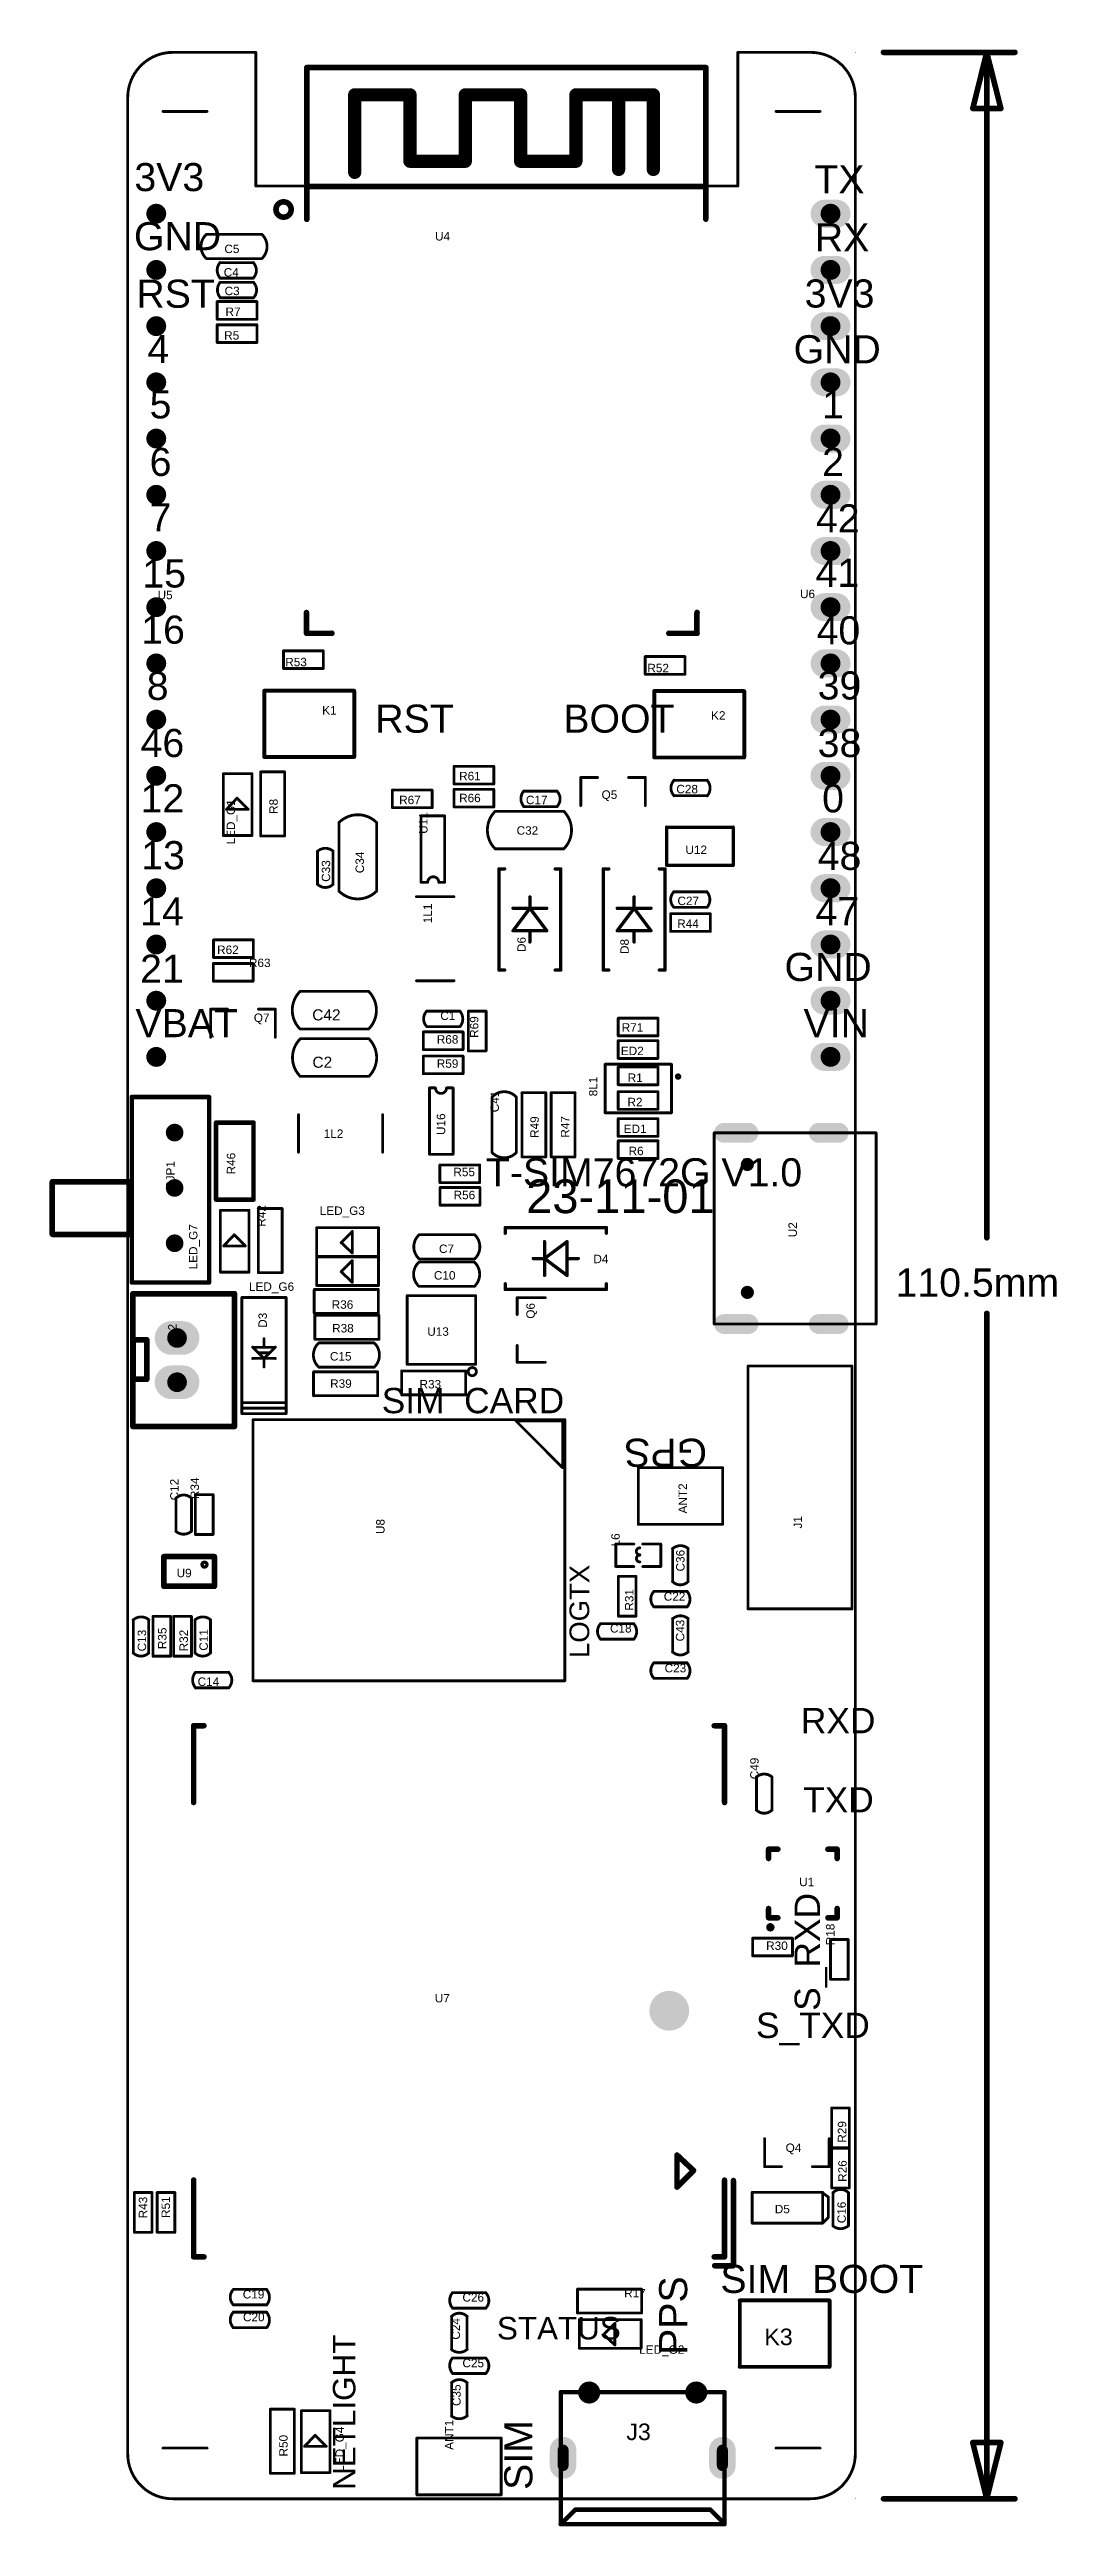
# Model space of a CAD drawing. Header units: millimetres. Extents: x 6 to 51, y 8 to 120.
import ezdxf

# ---------------------------------------------------------------- set-up
doc = ezdxf.new("R2010")
doc.units = ezdxf.units.MM
for name, color, linetype in [('KeepOutLayer', 6, 'Continuous'), ('MultiLayer', 9, 'Continuous'), ('PadHoleLayer', 156, 'Continuous'), ('TopOverlay', 2, 'Continuous')]:
    doc.layers.add(name, color=color, linetype=linetype)
doc.layers.get('0').off()
doc.styles.add('Arial', font='arial.ttf', dxfattribs={"height": 0.2})

msp = doc.modelspace()

# ---------------------------------------------------------------- texts
at = {"layer": 'MultiLayer', "style": 'Arial'}
msp.add_text('110.5mm', height=1.27, dxfattribs=at).set_placement((43.82, 63.32))
at = {"layer": 'TopOverlay', "style": 'Arial'}
for s, height, p in [('3V3', 1.27, (9.41, 113.27)), ('TX', 1.27, (40.15, 113.17)), ('GND', 1.27, (9.39, 110.6)), ('C5', 0.381, (13.48, 110.47)), ('U4', 0.381, (23, 111.04)), ('RX', 1.27, (40.17, 110.55)), ('C4', 0.381, (13.45, 109.41)), ('RST', 1.27, (9.5, 108)), ('C3', 0.381, (13.49, 108.57)), ('3V3', 1.27, (39.71, 108.01)), ('R7', 0.381, (13.53, 107.63)), ('4', 1.27, (10, 105.5)), ('R5', 0.381, (13.47, 106.56)), ('GND', 1.27, (39.21, 105.49)), ('5', 1.27, (10.1, 103)), ('1', 1.27, (40.5, 103)), ('6', 1.27, (10.1, 100.4)), ('2', 1.27, (40.5, 100.4)), ('7', 1.27, (10.1, 97.9)), ('42', 1.27, (40.22, 97.85)), ('15', 1.27, (9.77, 95.36)), ('41', 1.27, (40.2, 95.39)), ('U5', 0.381, (10.46, 94.83)), ('U6', 0.381, (39.5, 94.88)), ('16', 1.27, (9.72, 92.82)), ('40', 1.27, (40.25, 92.79)), ('R53', 0.381, (16.23, 91.8)), ('R52', 0.381, (32.6, 91.53)), ('8', 1.27, (9.97, 90.28)), ('39', 1.27, (40.3, 90.3)), ('K1', 0.381, (17.9, 89.62)), ('RST', 1.27, (20.3, 88.8)), ('BOOT', 1.27, (28.8, 88.8)), ('K2', 0.381, (35.48, 89.39)), ('46', 1.27, (9.69, 87.7)), ('38', 1.27, (40.3, 87.7)), ('12', 1.27, (9.69, 85.2)), ('R61', 0.381, (24.09, 86.65)), ('Q5', 0.381, (30.53, 85.81)), ('C28', 0.381, (33.91, 86.06)), ('0', 1.27, (40.5, 85.2)), ('R67', 0.381, (21.38, 85.57)), ('R66', 0.381, (24.09, 85.66)), ('C17', 0.381, (27.11, 85.57)), ('C32', 0.381, (26.69, 84.19)), ('13', 1.27, (9.72, 82.63)), ('U12', 0.381, (34.32, 83.32)), ('48', 1.27, (40.3, 82.6)), ('14', 1.27, (9.67, 80.09)), ('C27', 0.381, (33.96, 81.01)), ('47', 1.27, (40.2, 80.1)), ('R44', 0.381, (33.95, 79.98)), ('21', 1.27, (9.67, 77.5)), ('R62', 0.381, (13.15, 78.8)), ('R63', 0.381, (14.59, 78.21)), ('GND', 1.27, (38.8, 77.58)), ('VBAT', 1.27, (9.46, 75.04)), ('Q7', 0.381, (14.81, 75.73)), ('C42', 0.5, (17.45, 75.8)), ('C1', 0.381, (23.24, 75.82)), ('VIN', 1.27, (39.66, 75.04)), ('R68', 0.381, (23.08, 74.75)), ('R71', 0.381, (31.44, 75.29)), ('C2', 0.5, (17.46, 73.66)), ('R59', 0.381, (23.08, 73.66)), ('ED2', 0.381, (31.4, 74.23)), ('R1', 0.381, (31.71, 73.02)), ('R2', 0.381, (31.7, 71.92)), ('1L2', 0.381, (17.97, 70.49)), ('ED1', 0.381, (31.53, 70.71)), ('T-SIM7672G V1.0', 1.27, (25.3, 68.3)), ('R6', 0.381, (31.75, 69.71)), ('R55', 0.381, (23.83, 68.76)), ('23-11-01', 1.524, (27.12, 67.09)), ('LED_G3', 0.381, (17.79, 67.01)), ('R56', 0.381, (23.84, 67.72)), ('C7', 0.381, (23.18, 65.29)), ('D4', 0.381, (30.16, 64.83)), ('LED_G6', 0.381, (14.59, 63.58)), ('C10', 0.381, (22.95, 64.09)), ('R36', 0.381, (18.33, 62.77)), ('R38', 0.381, (18.35, 61.7)), ('U13', 0.381, (22.65, 61.55)), ('C15', 0.381, (18.25, 60.43)), ('R39', 0.381, (18.26, 59.2)), ('R33', 0.381, (22.3, 59.17)), ('SIM_CARD', 1.143, (20.59, 58.05)), ('U9', 0.381, (11.32, 50.64)), ('C22', 0.381, (33.34, 49.58)), ('C18', 0.381, (30.91, 48.14)), ('C14', 0.381, (12.27, 45.73)), ('C23', 0.381, (33.38, 46.34)), ('RXD', 1.143, (39.54, 43.59)), ('TXD', 1.143, (39.64, 40.01)), ('U1', 0.381, (39.46, 36.68)), ('R30', 0.381, (37.97, 33.8)), ('U7', 0.381, (22.99, 31.43)), ('S_TXD', 1.143, (37.51, 29.82)), ('Q4', 0.381, (38.85, 24.67)), ('D5', 0.381, (38.36, 21.9)), ('SIM_BOOT', 1.27, (35.9, 18.3)), ('C19', 0.381, (14.31, 18.05)), ('C26', 0.381, (24.24, 17.91)), ('R17', 0.381, (31.55, 18.1)), ('C20', 0.381, (14.32, 17.02)), ('STATUS', 1.016, (25.8, 16.2)), ('LED_G2', 0.381, (32.23, 15.55)), ('K3', 0.75, (37.89, 15.94)), ('C25', 0.381, (24.24, 14.94)), ('J3', 0.75, (31.65, 11.65))]:
    msp.add_text(s, height=height, dxfattribs=at).set_placement(p)
for s, height, rotation, p in [('LED_G1', 0.381, 90, (13.96, 83.75)), ('R8', 0.381, 90, (15.89, 85.13)), ('U11', 0.381, 90, (22.66, 84.23)), ('C33', 0.381, 90, (18.26, 82.06)), ('C34', 0.381, 90, (19.79, 82.45)), ('1L1', 0.381, 90, (22.86, 80.19)), ('D6', 0.381, 90, (27.1, 78.89)), ('D8', 0.381, 90, (31.76, 78.8)), ('R69', 0.381, 90, (24.96, 75.01)), ('8L1', 0.381, 90, (30.34, 72.37)), ('C41', 0.381, 90, (25.89, 71.65)), ('U16', 0.381, 90, (23.46, 70.62)), ('R49', 0.381, 90, (27.69, 70.49)), ('R47', 0.381, 90, (29.07, 70.5)), ('2JP1', 0.381, 90, (11.23, 68.23)), ('R46', 0.381, 90, (13.97, 68.84)), ('R42', 0.381, 90, (15.34, 66.48)), ('LED_G7', 0.381, 90, (12.26, 64.55)), ('U2', 0.381, 90, (39.36, 66)), ('Q6', 0.381, 90, (27.51, 62.32)), ('J12', 0.381, 90, (11.32, 61.23)), ('D3', 0.381, 90, (15.4, 61.91)), ('GPS', 1.27, 180, (35.3, 56.9)), ('C12', 0.381, 90, (11.41, 54.11)), ('R34', 0.381, 90, (12.33, 54.17)), ('ANT2', 0.381, 90, (34.39, 53.52)), ('U8', 0.381, 90, (20.72, 52.59)), ('J1', 0.381, 90, (39.59, 52.84)), ('L6', 0.381, 90, (31.35, 52.03)), ('C36', 0.381, 90, (34.28, 50.9)), ('LOGTX', 0.889, 90, (29.97, 46.99)), ('R31', 0.381, 90, (31.97, 49.13)), ('C13', 0.381, 90, (9.94, 47.29)), ('R35', 0.381, 90, (10.86, 47.39)), ('R32', 0.381, 90, (11.83, 47.29)), ('C11', 0.381, 90, (12.73, 47.32)), ('C43', 0.381, 90, (34.27, 47.74)), ('C49', 0.381, 90, (37.63, 41.51)), ('S_RXD', 1.143, 90, (40.4, 31.05)), ('R18', 0.381, 90, (41.06, 34.01)), ('R29', 0.381, 90, (41.59, 25.09)), ('R26', 0.381, 90, (41.61, 23.32)), ('R43', 0.381, 90, (9.99, 21.67)), ('R51', 0.381, 90, (11.02, 21.69)), ('C16', 0.381, 90, (41.57, 21.45)), ('PPS', 1.27, 90, (34.4, 15.5)), ('C24', 0.381, 90, (24.13, 16.19)), ('NETLIGHT', 1.016, 90, (19.4, 9.4)), ('C35', 0.381, 90, (24.16, 13.19)), ('ANT1', 0.381, 90, (23.83, 11.21)), ('SIM', 1.27, 90, (27.4, 9.4)), ('R50', 0.381, 90, (16.34, 10.91)), ('LED_G4', 0.381, 90, (18.88, 10.22))]:
    msp.add_text(s, height=height, rotation=rotation, dxfattribs=at).set_placement(p)

# ---------------------------------------------------------------- blocks, each defined once
blk = doc.blocks.new('SOT_363_1')
at = {"layer": 'TopOverlay'}
for points, const_width in [([(0, 1.98), (2.29, 1.98)], 0.254), ([(0, 0.64), (0, 1.98)], 0.254), ([(0.02, 0.77), (0.02, 1.9)], 0.15), ([(2.29, 0.64), (2.29, 1.98)], 0.254), ([(0, 0.64), (2.29, 0.64)], 0.254)]:
    blk.add_lwpolyline(points, dxfattribs=dict(at, const_width=const_width))
for points, const_width in [([(-0.06, 1.98, 1), (0.06, 1.98, 1)], 0.127), ([(-0.06, 1.98, 1), (0.06, 1.98, 1)], 0.127), ([(-0.01, 1.9, 1), (0.06, 1.9, 1)], 0.075), ([(1.95, 1.62, 1), (1.73, 1.62, 1)], 0.15), ([(1.7, 1.62, 1), (1.77, 1.62, 1)], 0.075), ([(1.92, 1.62, 1), (1.99, 1.62, 1)], 0.075), ([(2.22, 1.98, 1), (2.35, 1.98, 1)], 0.127), ([(2.22, 1.98, 1), (2.35, 1.98, 1)], 0.127), ([(-0.06, 0.64, 1), (0.06, 0.64, 1)], 0.127), ([(-0.06, 0.64, 1), (0.06, 0.64, 1)], 0.127), ([(-0.01, 0.77, 1), (0.06, 0.77, 1)], 0.075), ([(2.22, 0.64, 1), (2.35, 0.64, 1)], 0.127), ([(2.22, 0.64, 1), (2.35, 0.64, 1)], 0.127)]:
    blk.add_lwpolyline(points, format="xyb", close=True, dxfattribs=dict(at, const_width=const_width))
blk = doc.blocks.new('MICRO_SIM_2')
at = {"layer": 'TopOverlay', "const_width": 0.127}
for points in [[(-5.9, 0), (5.9, 0)], [(-5.9, 0), (-5.9, -14.1)], [(5.9, 0), (5.9, -14.1)], [(5.84, -11.89), (3.73, -14)], [(5.84, -11.89), (5.84, -14)], [(-5.9, -14.1), (5.9, -14.1)], [(3.73, -14), (5.84, -14)]]:
    blk.add_lwpolyline(points, dxfattribs=at)
at = {"layer": 'TopOverlay', "const_width": 0.0635}
for points in [[(-5.93, 0, 1), (-5.87, 0, 1)], [(-5.93, 0, 1), (-5.87, 0, 1)], [(5.87, 0, 1), (5.93, 0, 1)], [(5.87, 0, 1), (5.93, 0, 1)], [(5.81, -11.89, 1), (5.87, -11.89, 1)], [(5.81, -11.89, 1), (5.87, -11.89, 1)], [(-5.93, -14.1, 1), (-5.87, -14.1, 1)], [(-5.93, -14.1, 1), (-5.87, -14.1, 1)], [(3.7, -14, 1), (3.77, -14, 1)], [(3.7, -14, 1), (3.77, -14, 1)], [(5.81, -14, 1), (5.87, -14, 1)], [(5.81, -14, 1), (5.87, -14, 1)], [(5.87, -14.1, 1), (5.93, -14.1, 1)], [(5.87, -14.1, 1), (5.93, -14.1, 1)]]:
    blk.add_lwpolyline(points, format="xyb", close=True, dxfattribs=at)
blk = doc.blocks.new('A7670C_LGA_3')
at = {"layer": 'TopOverlay', "const_width": 0.254}
for points in [[(-12.4, 12.4), (-12.4, 8.55)], [(-11.55, 12.4), (-12.4, 12.4)], [(-11.53, 12), (-12, 12)], [(-12, 12), (-12, 8.53)], [(12, 12), (11.53, 12)], [(12, 12), (12, 8.53)], [(-9.85, 8.85), (-10.05, 8.65)], [(-9.85, 8.85), (-9.85, 7.4)], [(-10.05, 8.65), (-10.6, 8.1)], [(-9.85, 7.4), (-10.6, 8.1)], [(-12, -8.53), (-12, -12)], [(12, -8.53), (12, -12)], [(-11.53, -12), (-12, -12)], [(12, -12), (11.53, -12)]]:
    blk.add_lwpolyline(points, dxfattribs=at)
at = {"layer": 'TopOverlay', "const_width": 0.127}
for points in [[(-12.46, 12.4, 1), (-12.34, 12.4, 1)], [(-12.46, 12.4, 1), (-12.34, 12.4, 1)], [(-11.61, 12.4, 1), (-11.49, 12.4, 1)], [(-12.06, 12, 1), (-11.94, 12, 1)], [(-12.06, 12, 1), (-11.94, 12, 1)], [(-11.59, 12, 1), (-11.47, 12, 1)], [(11.47, 12, 1), (11.59, 12, 1)], [(11.94, 12, 1), (12.06, 12, 1)], [(11.94, 12, 1), (12.06, 12, 1)], [(-9.91, 8.85, 1), (-9.79, 8.85, 1)], [(-9.91, 8.85, 1), (-9.79, 8.85, 1)], [(-12.46, 8.55, 1), (-12.34, 8.55, 1)], [(-12.06, 8.53, 1), (-11.94, 8.53, 1)], [(-10.66, 8.1, 1), (-10.54, 8.1, 1)], [(-10.66, 8.1, 1), (-10.54, 8.1, 1)], [(-10.11, 8.65, 1), (-9.99, 8.65, 1)], [(-10.11, 8.65, 1), (-9.99, 8.65, 1)], [(11.94, 8.53, 1), (12.06, 8.53, 1)], [(-9.91, 7.4, 1), (-9.79, 7.4, 1)], [(-9.91, 7.4, 1), (-9.79, 7.4, 1)], [(-12.06, -8.53, 1), (-11.94, -8.53, 1)], [(11.94, -8.53, 1), (12.06, -8.53, 1)], [(-12.06, -12, 1), (-11.94, -12, 1)], [(-12.06, -12, 1), (-11.94, -12, 1)], [(-11.59, -12, 1), (-11.47, -12, 1)], [(11.47, -12, 1), (11.59, -12, 1)], [(11.94, -12, 1), (12.06, -12, 1)], [(11.94, -12, 1), (12.06, -12, 1)]]:
    blk.add_lwpolyline(points, format="xyb", close=True, dxfattribs=at)
blk = doc.blocks.new('16PIN_2_54_4')
at = {"layer": 'MultiLayer'}
h = blk.add_hatch(color=9, dxfattribs=at)
edge = h.paths.add_edge_path()
edge.add_arc((0, -0.27), 0.635, 180, 360)
edge.add_line((0.64, -0.27), (0.64, 0.27))
edge.add_arc((0, 0.27), 0.635, 0, 180)
edge.add_line((-0.64, 0.27), (-0.64, -0.27))
h = blk.add_hatch(color=9, dxfattribs=at)
edge = h.paths.add_edge_path()
edge.add_arc((2.54, -0.27), 0.635, 180, 360)
edge.add_line((3.17, -0.27), (3.17, 0.27))
edge.add_arc((2.54, 0.27), 0.635, 0, 180)
edge.add_line((1.91, 0.27), (1.91, -0.27))
h = blk.add_hatch(color=9, dxfattribs=at)
edge = h.paths.add_edge_path()
edge.add_arc((5.08, -0.27), 0.635, 180, 360)
edge.add_line((5.71, -0.27), (5.71, 0.27))
edge.add_arc((5.08, 0.27), 0.635, 0, 180)
edge.add_line((4.45, 0.27), (4.45, -0.27))
h = blk.add_hatch(color=9, dxfattribs=at)
edge = h.paths.add_edge_path()
edge.add_arc((7.62, -0.27), 0.635, 180, 360)
edge.add_line((8.25, -0.27), (8.25, 0.27))
edge.add_arc((7.62, 0.27), 0.635, 0, 180)
edge.add_line((6.98, 0.27), (6.98, -0.27))
h = blk.add_hatch(color=9, dxfattribs=at)
edge = h.paths.add_edge_path()
edge.add_arc((10.16, -0.27), 0.635, 180, 360)
edge.add_line((10.79, -0.27), (10.79, 0.27))
edge.add_arc((10.16, 0.27), 0.635, 0, 180)
edge.add_line((9.53, 0.27), (9.53, -0.27))
h = blk.add_hatch(color=9, dxfattribs=at)
edge = h.paths.add_edge_path()
edge.add_arc((12.7, -0.27), 0.635, 180, 360)
edge.add_line((13.34, -0.27), (13.34, 0.27))
edge.add_arc((12.7, 0.27), 0.635, 0, 180)
edge.add_line((12.06, 0.27), (12.06, -0.27))
h = blk.add_hatch(color=9, dxfattribs=at)
edge = h.paths.add_edge_path()
edge.add_arc((15.24, -0.27), 0.635, 180, 360)
edge.add_line((15.88, -0.27), (15.88, 0.27))
edge.add_arc((15.24, 0.27), 0.635, 0, 180)
edge.add_line((14.61, 0.27), (14.61, -0.27))
h = blk.add_hatch(color=9, dxfattribs=at)
edge = h.paths.add_edge_path()
edge.add_arc((17.78, -0.27), 0.635, 180, 360)
edge.add_line((18.41, -0.27), (18.41, 0.27))
edge.add_arc((17.78, 0.27), 0.635, 0, 180)
edge.add_line((17.14, 0.27), (17.14, -0.27))
h = blk.add_hatch(color=9, dxfattribs=at)
edge = h.paths.add_edge_path()
edge.add_arc((20.32, -0.27), 0.635, 180, 360)
edge.add_line((20.95, -0.27), (20.95, 0.27))
edge.add_arc((20.32, 0.27), 0.635, 0, 180)
edge.add_line((19.68, 0.27), (19.68, -0.27))
h = blk.add_hatch(color=9, dxfattribs=at)
edge = h.paths.add_edge_path()
edge.add_arc((22.86, -0.27), 0.635, 180, 360)
edge.add_line((23.5, -0.27), (23.5, 0.27))
edge.add_arc((22.86, 0.27), 0.635, 0, 180)
edge.add_line((22.23, 0.27), (22.23, -0.27))
h = blk.add_hatch(color=9, dxfattribs=at)
edge = h.paths.add_edge_path()
edge.add_arc((25.4, -0.27), 0.635, 180, 360)
edge.add_line((26.04, -0.27), (26.04, 0.27))
edge.add_arc((25.4, 0.27), 0.635, 0, 180)
edge.add_line((24.77, 0.27), (24.77, -0.27))
h = blk.add_hatch(color=9, dxfattribs=at)
edge = h.paths.add_edge_path()
edge.add_arc((27.94, -0.27), 0.635, 180, 360)
edge.add_line((28.57, -0.27), (28.57, 0.27))
edge.add_arc((27.94, 0.27), 0.635, 0, 180)
edge.add_line((27.3, 0.27), (27.3, -0.27))
h = blk.add_hatch(color=9, dxfattribs=at)
edge = h.paths.add_edge_path()
edge.add_arc((30.48, -0.27), 0.635, 180, 360)
edge.add_line((31.11, -0.27), (31.11, 0.27))
edge.add_arc((30.48, 0.27), 0.635, 0, 180)
edge.add_line((29.84, 0.27), (29.84, -0.27))
h = blk.add_hatch(color=9, dxfattribs=at)
edge = h.paths.add_edge_path()
edge.add_arc((33.02, -0.27), 0.635, 180, 360)
edge.add_line((33.65, -0.27), (33.65, 0.27))
edge.add_arc((33.02, 0.27), 0.635, 0, 180)
edge.add_line((32.38, 0.27), (32.38, -0.27))
h = blk.add_hatch(color=9, dxfattribs=at)
edge = h.paths.add_edge_path()
edge.add_arc((35.56, -0.27), 0.635, 180, 360)
edge.add_line((36.19, -0.27), (36.19, 0.27))
edge.add_arc((35.56, 0.27), 0.635, 0, 180)
edge.add_line((34.92, 0.27), (34.92, -0.27))
h = blk.add_hatch(color=9, dxfattribs=at)
edge = h.paths.add_edge_path()
edge.add_arc((38.1, -0.27), 0.635, 180, 360)
edge.add_line((38.73, -0.27), (38.73, 0.27))
edge.add_arc((38.1, 0.27), 0.635, 0, 180)
edge.add_line((37.47, 0.27), (37.47, -0.27))
at = {"layer": 'PadHoleLayer'}
h = blk.add_hatch(color=156, dxfattribs=at)
edge = h.paths.add_edge_path()
edge.add_arc((0, 0), 0.45, 0, 360)
h = blk.add_hatch(color=156, dxfattribs=at)
edge = h.paths.add_edge_path()
edge.add_arc((2.54, 0), 0.45, 0, 360)
h = blk.add_hatch(color=156, dxfattribs=at)
edge = h.paths.add_edge_path()
edge.add_arc((5.08, 0), 0.45, 0, 360)
h = blk.add_hatch(color=156, dxfattribs=at)
edge = h.paths.add_edge_path()
edge.add_arc((7.62, 0), 0.45, 0, 360)
h = blk.add_hatch(color=156, dxfattribs=at)
edge = h.paths.add_edge_path()
edge.add_arc((10.16, 0), 0.45, 0, 360)
h = blk.add_hatch(color=156, dxfattribs=at)
edge = h.paths.add_edge_path()
edge.add_arc((12.7, 0), 0.45, 0, 360)
h = blk.add_hatch(color=156, dxfattribs=at)
edge = h.paths.add_edge_path()
edge.add_arc((15.24, 0), 0.45, 0, 360)
h = blk.add_hatch(color=156, dxfattribs=at)
edge = h.paths.add_edge_path()
edge.add_arc((17.78, 0), 0.45, 0, 360)
h = blk.add_hatch(color=156, dxfattribs=at)
edge = h.paths.add_edge_path()
edge.add_arc((20.32, 0), 0.45, 0, 360)
h = blk.add_hatch(color=156, dxfattribs=at)
edge = h.paths.add_edge_path()
edge.add_arc((22.86, 0), 0.45, 0, 360)
h = blk.add_hatch(color=156, dxfattribs=at)
edge = h.paths.add_edge_path()
edge.add_arc((25.4, 0), 0.45, 0, 360)
h = blk.add_hatch(color=156, dxfattribs=at)
edge = h.paths.add_edge_path()
edge.add_arc((27.94, 0), 0.45, 0, 360)
h = blk.add_hatch(color=156, dxfattribs=at)
edge = h.paths.add_edge_path()
edge.add_arc((30.48, 0), 0.45, 0, 360)
h = blk.add_hatch(color=156, dxfattribs=at)
edge = h.paths.add_edge_path()
edge.add_arc((33.02, 0), 0.45, 0, 360)
h = blk.add_hatch(color=156, dxfattribs=at)
edge = h.paths.add_edge_path()
edge.add_arc((35.56, 0), 0.45, 0, 360)
h = blk.add_hatch(color=156, dxfattribs=at)
edge = h.paths.add_edge_path()
edge.add_arc((38.1, 0), 0.45, 0, 360)
blk = doc.blocks.new('16PIN_2_54_5')
at = {"layer": 'PadHoleLayer'}
h = blk.add_hatch(color=156, dxfattribs=at)
edge = h.paths.add_edge_path()
edge.add_arc((0, 0), 0.45, 0, 360)
h = blk.add_hatch(color=156, dxfattribs=at)
edge = h.paths.add_edge_path()
edge.add_arc((2.54, 0), 0.45, 0, 360)
h = blk.add_hatch(color=156, dxfattribs=at)
edge = h.paths.add_edge_path()
edge.add_arc((5.08, 0), 0.45, 0, 360)
h = blk.add_hatch(color=156, dxfattribs=at)
edge = h.paths.add_edge_path()
edge.add_arc((7.62, 0), 0.45, 0, 360)
h = blk.add_hatch(color=156, dxfattribs=at)
edge = h.paths.add_edge_path()
edge.add_arc((10.16, 0), 0.45, 0, 360)
h = blk.add_hatch(color=156, dxfattribs=at)
edge = h.paths.add_edge_path()
edge.add_arc((12.7, 0), 0.45, 0, 360)
h = blk.add_hatch(color=156, dxfattribs=at)
edge = h.paths.add_edge_path()
edge.add_arc((15.24, 0), 0.45, 0, 360)
h = blk.add_hatch(color=156, dxfattribs=at)
edge = h.paths.add_edge_path()
edge.add_arc((17.78, 0), 0.45, 0, 360)
h = blk.add_hatch(color=156, dxfattribs=at)
edge = h.paths.add_edge_path()
edge.add_arc((20.32, 0), 0.45, 0, 360)
h = blk.add_hatch(color=156, dxfattribs=at)
edge = h.paths.add_edge_path()
edge.add_arc((22.86, 0), 0.45, 0, 360)
h = blk.add_hatch(color=156, dxfattribs=at)
edge = h.paths.add_edge_path()
edge.add_arc((25.4, 0), 0.45, 0, 360)
h = blk.add_hatch(color=156, dxfattribs=at)
edge = h.paths.add_edge_path()
edge.add_arc((27.94, 0), 0.45, 0, 360)
h = blk.add_hatch(color=156, dxfattribs=at)
edge = h.paths.add_edge_path()
edge.add_arc((30.48, 0), 0.45, 0, 360)
h = blk.add_hatch(color=156, dxfattribs=at)
edge = h.paths.add_edge_path()
edge.add_arc((33.02, 0), 0.45, 0, 360)
h = blk.add_hatch(color=156, dxfattribs=at)
edge = h.paths.add_edge_path()
edge.add_arc((35.56, 0), 0.45, 0, 360)
h = blk.add_hatch(color=156, dxfattribs=at)
edge = h.paths.add_edge_path()
edge.add_arc((38.1, 0), 0.45, 0, 360)
blk = doc.blocks.new('WIFIM_SMD_ESP32_S32MB_6')
at = {"layer": 'TopOverlay'}
for points, const_width in [([(-8.76, 15.95), (-8.76, 16.42)], 0.254), ([(-8.76, 16.42), (9.27, 16.42)], 0.254), ([(-8.76, 9.57), (-8.76, 15.95)], 0.254), ([(9.27, 15.95), (9.27, 16.42)], 0.254), ([(9.27, 9.57), (9.27, 15.95)], 0.254), ([(-6.6, 11.69), (-6.6, 15.19)], 0.6), ([(-6.6, 15.19), (-4.1, 15.19)], 0.6), ([(-4.1, 12.19), (-4.1, 15.19)], 0.6), ([(-1.6, 12.19), (-1.6, 15.19)], 0.6), ([(-1.6, 15.19), (0.9, 15.19)], 0.6), ([(0.9, 12.19), (0.9, 15.19)], 0.6), ([(3.4, 12.19), (3.4, 15.19)], 0.6), ([(3.4, 15.19), (6.9, 15.19)], 0.6), ([(5.33, 11.82), (5.33, 15.19)], 0.6), ([(6.9, 11.82), (6.9, 15.19)], 0.6), ([(-4.1, 12.19), (-1.6, 12.19)], 0.6), ([(0.9, 12.19), (3.4, 12.19)], 0.6), ([(-8.76, 11.05), (9.27, 11.05)], 0.254), ([(-8.78, -9.14), (-8.78, -8.2)], 0.254), ([(8.87, -9.14), (8.87, -8.2)], 0.254), ([(-8.78, -9.14), (-7.64, -9.14)], 0.254), ([(7.6, -9.14), (8.87, -9.14)], 0.254)]:
    blk.add_lwpolyline(points, dxfattribs=dict(at, const_width=const_width))
for points, const_width in [([(-8.83, 16.42, 1), (-8.7, 16.42, 1)], 0.127), ([(-8.83, 16.42, 1), (-8.7, 16.42, 1)], 0.127), ([(-8.83, 15.95, 1), (-8.7, 15.95, 1)], 0.127), ([(-8.83, 15.95, 1), (-8.7, 15.95, 1)], 0.127), ([(9.21, 15.95, 1), (9.33, 15.95, 1)], 0.127), ([(9.21, 15.95, 1), (9.33, 15.95, 1)], 0.127), ([(9.21, 16.42, 1), (9.34, 16.42, 1)], 0.127), ([(9.21, 16.42, 1), (9.34, 16.42, 1)], 0.127), ([(-6.75, 15.19, 1), (-6.45, 15.19, 1)], 0.3), ([(-6.75, 15.19, 1), (-6.45, 15.19, 1)], 0.3), ([(-4.25, 15.19, 1), (-3.95, 15.19, 1)], 0.3), ([(-4.25, 15.19, 1), (-3.95, 15.19, 1)], 0.3), ([(-1.75, 15.19, 1), (-1.45, 15.19, 1)], 0.3), ([(-1.75, 15.19, 1), (-1.45, 15.19, 1)], 0.3), ([(0.75, 15.19, 1), (1.05, 15.19, 1)], 0.3), ([(0.75, 15.19, 1), (1.05, 15.19, 1)], 0.3), ([(3.25, 15.19, 1), (3.55, 15.19, 1)], 0.3), ([(3.25, 15.19, 1), (3.55, 15.19, 1)], 0.3), ([(5.18, 15.19, 1), (5.48, 15.19, 1)], 0.3), ([(6.75, 15.19, 1), (7.05, 15.19, 1)], 0.3), ([(6.75, 15.19, 1), (7.05, 15.19, 1)], 0.3), ([(-4.25, 12.19, 1), (-3.95, 12.19, 1)], 0.3), ([(-4.25, 12.19, 1), (-3.95, 12.19, 1)], 0.3), ([(-1.75, 12.19, 1), (-1.45, 12.19, 1)], 0.3), ([(-1.75, 12.19, 1), (-1.45, 12.19, 1)], 0.3), ([(0.75, 12.19, 1), (1.05, 12.19, 1)], 0.3), ([(0.75, 12.19, 1), (1.05, 12.19, 1)], 0.3), ([(3.25, 12.19, 1), (3.55, 12.19, 1)], 0.3), ([(3.25, 12.19, 1), (3.55, 12.19, 1)], 0.3), ([(-6.75, 11.69, 1), (-6.45, 11.69, 1)], 0.3), ([(5.18, 11.82, 1), (5.48, 11.82, 1)], 0.3), ([(6.75, 11.82, 1), (7.05, 11.82, 1)], 0.3), ([(-9.47, 10.01, 1), (-10.16, 10.01, 1)], 0.254), ([(-10.22, 10.01, 1), (-10.09, 10.01, 1)], 0.127), ([(-9.54, 10.01, 1), (-9.41, 10.01, 1)], 0.127), ([(-8.83, 11.05, 1), (-8.7, 11.05, 1)], 0.127), ([(9.21, 11.05, 1), (9.33, 11.05, 1)], 0.127), ([(-8.83, 9.57, 1), (-8.7, 9.57, 1)], 0.127), ([(9.21, 9.57, 1), (9.33, 9.57, 1)], 0.127), ([(-8.84, -8.2, 1), (-8.72, -8.2, 1)], 0.127), ([(8.81, -8.2, 1), (8.94, -8.2, 1)], 0.127), ([(-8.84, -9.14, 1), (-8.72, -9.14, 1)], 0.127), ([(-8.84, -9.14, 1), (-8.72, -9.14, 1)], 0.127), ([(-7.7, -9.14, 1), (-7.57, -9.14, 1)], 0.127), ([(7.54, -9.14, 1), (7.67, -9.14, 1)], 0.127), ([(8.81, -9.14, 1), (8.94, -9.14, 1)], 0.127), ([(8.81, -9.14, 1), (8.94, -9.14, 1)], 0.127)]:
    blk.add_lwpolyline(points, format="xyb", close=True, dxfattribs=dict(at, const_width=const_width))
blk = doc.blocks.new('TYPE_C3_0_8')
at = {"layer": 'MultiLayer'}
h = blk.add_hatch(color=9, dxfattribs=at)
edge = h.paths.add_edge_path()
edge.add_arc((-4.32, -1.55), 0.45, 180, 360)
edge.add_line((-3.87, -1.55), (-3.87, -0.45))
edge.add_arc((-4.32, -0.45), 0.45, 0, 180)
edge.add_line((-4.77, -0.45), (-4.77, -1.55))
h = blk.add_hatch(color=9, dxfattribs=at)
edge = h.paths.add_edge_path()
edge.add_arc((4.32, -1.55), 0.45, 180, 360)
edge.add_line((4.77, -1.55), (4.77, -0.45))
edge.add_arc((4.32, -0.45), 0.45, 0, 180)
edge.add_line((3.87, -0.45), (3.87, -1.55))
h = blk.add_hatch(color=9, dxfattribs=at)
edge = h.paths.add_edge_path()
edge.add_arc((-2.89, -1.5), 0.3, 0, 360)
h = blk.add_hatch(color=9, dxfattribs=at)
edge = h.paths.add_edge_path()
edge.add_arc((2.89, -1.5), 0.3, 0, 360)
h = blk.add_hatch(color=9, dxfattribs=at)
edge = h.paths.add_edge_path()
edge.add_arc((-4.32, -5.63), 0.45, 180, 360)
edge.add_line((-3.87, -5.63), (-3.87, -4.73))
edge.add_arc((-4.32, -4.73), 0.45, 0, 180)
edge.add_line((-4.77, -4.73), (-4.77, -5.63))
h = blk.add_hatch(color=9, dxfattribs=at)
edge = h.paths.add_edge_path()
edge.add_arc((4.32, -5.63), 0.45, 180, 360)
edge.add_line((4.77, -5.63), (4.77, -4.73))
edge.add_arc((4.32, -4.73), 0.45, 0, 180)
edge.add_line((3.87, -4.73), (3.87, -5.63))
at = {"layer": 'PadHoleLayer'}
h = blk.add_hatch(color=156, dxfattribs=at)
edge = h.paths.add_edge_path()
edge.add_arc((-4.32, -1.55), 0.3, 180, 360)
edge.add_line((-4.02, -1.55), (-4.02, -0.45))
edge.add_arc((-4.32, -0.45), 0.3, 0, 180)
edge.add_line((-4.62, -0.45), (-4.62, -1.55))
h = blk.add_hatch(color=156, dxfattribs=at)
edge = h.paths.add_edge_path()
edge.add_arc((4.32, -1.55), 0.3, 180, 360)
edge.add_line((4.62, -1.55), (4.62, -0.45))
edge.add_arc((4.32, -0.45), 0.3, 0, 180)
edge.add_line((4.02, -0.45), (4.02, -1.55))
h = blk.add_hatch(color=156, dxfattribs=at)
edge = h.paths.add_edge_path()
edge.add_arc((-2.89, -1.5), 0.3, 0, 360)
h = blk.add_hatch(color=156, dxfattribs=at)
edge = h.paths.add_edge_path()
edge.add_arc((2.89, -1.5), 0.3, 0, 360)
h = blk.add_hatch(color=156, dxfattribs=at)
edge = h.paths.add_edge_path()
edge.add_arc((-4.32, -5.63), 0.3, 180, 360)
edge.add_line((-4.02, -5.63), (-4.02, -4.73))
edge.add_arc((-4.32, -4.73), 0.3, 0, 180)
edge.add_line((-4.62, -4.73), (-4.62, -5.63))
h = blk.add_hatch(color=156, dxfattribs=at)
edge = h.paths.add_edge_path()
edge.add_arc((4.32, -5.63), 0.3, 180, 360)
edge.add_line((4.62, -5.63), (4.62, -4.73))
edge.add_arc((4.32, -4.73), 0.3, 0, 180)
edge.add_line((4.02, -4.73), (4.02, -5.63))
at = {"layer": 'TopOverlay', "const_width": 0.127}
for points in [[(-4.32, 0), (4.32, 0)], [(-4.32, 0), (-4.32, -7.32)], [(4.32, 0), (4.32, -7.32)], [(-4.32, -7.32), (4.32, -7.32)]]:
    blk.add_lwpolyline(points, dxfattribs=at)
at = {"layer": 'TopOverlay', "const_width": 0.0635}
for points in [[(-4.35, 0, 1), (-4.29, 0, 1)], [(-4.35, 0, 1), (-4.29, 0, 1)], [(4.29, 0, 1), (4.35, 0, 1)], [(4.29, 0, 1), (4.35, 0, 1)], [(-4.35, -7.32, 1), (-4.29, -7.32, 1)], [(-4.35, -7.32, 1), (-4.29, -7.32, 1)], [(4.29, -7.32, 1), (4.35, -7.32, 1)], [(4.29, -7.32, 1), (4.35, -7.32, 1)]]:
    blk.add_lwpolyline(points, format="xyb", close=True, dxfattribs=at)
blk = doc.blocks.new('SOT26_11')
at = {"layer": 'TopOverlay', "const_width": 0.127}
for points in [[(0.88, -2.5), (0.88, 0.5)], [(0.88, 0.5), (1.15, 0.5)], [(1.65, 0.5), (1.95, 0.5)], [(1.95, -2.5), (1.95, 0.5)], [(0.88, -2.5), (1.95, -2.5)]]:
    blk.add_lwpolyline(points, dxfattribs=at)
at = {"layer": 'TopOverlay', "const_width": 0.0635}
for points in [[(0.85, 0.5, 1), (0.91, 0.5, 1)], [(0.85, 0.5, 1), (0.91, 0.5, 1)], [(1.12, 0.5, 1), (1.18, 0.5, 1)], [(1.12, 0.5, 1), (1.18, 0.5, 1)], [(1.62, 0.5, 1), (1.68, 0.5, 1)], [(1.62, 0.5, 1), (1.68, 0.5, 1)], [(1.92, 0.5, 1), (1.98, 0.5, 1)], [(1.92, 0.5, 1), (1.98, 0.5, 1)], [(0.85, -2.5, 1), (0.91, -2.5, 1)], [(0.85, -2.5, 1), (0.91, -2.5, 1)], [(1.92, -2.5, 1), (1.98, -2.5, 1)], [(1.92, -2.5, 1), (1.98, -2.5, 1)]]:
    blk.add_lwpolyline(points, format="xyb", close=True, dxfattribs=at)
at = {"layer": 'TopOverlay', "const_width": 0.127}
blk.add_lwpolyline([(1.65, 0.5, -0.999128), (1.15, 0.5)], format="xyb", dxfattribs=at)
blk = doc.blocks.new('DFN_8_13')
at = {"layer": 'TopOverlay'}
for points, const_width in [([(-1.21, 1.88, 1), (-1.58, 1.88, 1)], 0.127), ([(-1.61, 1.88, 1), (-1.55, 1.88, 1)], 0.0635), ([(-1.58, 1.55, 1), (-1.52, 1.55, 1)], 0.0635), ([(-1.58, 1.55, 1), (-1.52, 1.55, 1)], 0.0635), ([(-1.25, 1.88, 1), (-1.18, 1.88, 1)], 0.0635), ([(1.52, 1.55, 1), (1.58, 1.55, 1)], 0.0635), ([(1.52, 1.55, 1), (1.58, 1.55, 1)], 0.0635), ([(-1.58, -1.55, 1), (-1.52, -1.55, 1)], 0.0635), ([(-1.58, -1.55, 1), (-1.52, -1.55, 1)], 0.0635), ([(1.52, -1.55, 1), (1.58, -1.55, 1)], 0.0635), ([(1.52, -1.55, 1), (1.58, -1.55, 1)], 0.0635)]:
    blk.add_lwpolyline(points, format="xyb", close=True, dxfattribs=dict(at, const_width=const_width))
at = {"layer": 'TopOverlay', "const_width": 0.127}
for points in [[(1.55, 1.55), (-1.55, 1.55)], [(-1.55, 1.55), (-1.55, -1.55)], [(1.55, 1.55), (1.55, -1.55)], [(1.55, -1.55), (-1.55, -1.55)]]:
    blk.add_lwpolyline(points, dxfattribs=at)
blk = doc.blocks.new('SOT23_5_14')
at = {"layer": 'TopOverlay', "const_width": 0.15}
for points in [[(1, 3), (2.72, 3)], [(1, 3), (1, -0.01)], [(2.72, 3), (2.72, -0.01)], [(1, -0.01), (2.72, -0.01)]]:
    blk.add_lwpolyline(points, dxfattribs=at)
at = {"layer": 'TopOverlay', "const_width": 0.075}
for points in [[(0.96, 3, 1), (1.04, 3, 1)], [(0.96, 3, 1), (1.04, 3, 1)], [(2.69, 3, 1), (2.76, 3, 1)], [(2.69, 3, 1), (2.76, 3, 1)], [(0.96, -0.01, 1), (1.04, -0.01, 1)], [(0.96, -0.01, 1), (1.04, -0.01, 1)], [(2.69, -0.01, 1), (2.76, -0.01, 1)], [(2.69, -0.01, 1), (2.76, -0.01, 1)]]:
    blk.add_lwpolyline(points, format="xyb", close=True, dxfattribs=at)
blk = doc.blocks.new('SOT26_15')
at = {"layer": 'TopOverlay', "const_width": 0.127}
for points in [[(0.88, 0.5), (0.88, -2.5)], [(1.15, 0.5), (0.88, 0.5)], [(1.95, 0.5), (1.65, 0.5)], [(1.95, 0.5), (1.95, -2.5)], [(1.95, -2.5), (0.88, -2.5)]]:
    blk.add_lwpolyline(points, dxfattribs=at)
at = {"layer": 'TopOverlay', "const_width": 0.0635}
for points in [[(0.85, 0.5, 1), (0.91, 0.5, 1)], [(0.85, 0.5, 1), (0.91, 0.5, 1)], [(1.12, 0.5, 1), (1.18, 0.5, 1)], [(1.12, 0.5, 1), (1.18, 0.5, 1)], [(1.62, 0.5, 1), (1.68, 0.5, 1)], [(1.62, 0.5, 1), (1.68, 0.5, 1)], [(1.92, 0.5, 1), (1.98, 0.5, 1)], [(1.92, 0.5, 1), (1.98, 0.5, 1)], [(0.85, -2.5, 1), (0.91, -2.5, 1)], [(0.85, -2.5, 1), (0.91, -2.5, 1)], [(1.92, -2.5, 1), (1.98, -2.5, 1)], [(1.92, -2.5, 1), (1.98, -2.5, 1)]]:
    blk.add_lwpolyline(points, format="xyb", close=True, dxfattribs=at)
at = {"layer": 'TopOverlay', "const_width": 0.127}
blk.add_lwpolyline([(1.65, 0.5, -0.999128), (1.15, 0.5)], format="xyb", dxfattribs=at)
blk = doc.blocks.new('WQFN_20_L3_0_W3_0_P0_40_BL_EP_16')
at = {"layer": 'TopOverlay', "const_width": 0.254}
for points in [[(-1.55, 1.55), (-1.13, 1.55)], [(-1.55, 1.13), (-1.55, 1.55)], [(1.13, 1.55), (1.55, 1.55)], [(1.55, 1.13), (1.55, 1.55)], [(-1.55, -1.55), (-1.55, -1.13)], [(1.55, -1.55), (1.55, -1.13)], [(-1.55, -1.55), (-1.13, -1.55)], [(1.13, -1.55), (1.55, -1.55)]]:
    blk.add_lwpolyline(points, dxfattribs=at)
at = {"layer": 'TopOverlay'}
for points, const_width in [([(-1.61, 1.55, 1), (-1.49, 1.55, 1)], 0.127), ([(-1.61, 1.55, 1), (-1.49, 1.55, 1)], 0.127), ([(-1.61, 1.13, 1), (-1.49, 1.13, 1)], 0.127), ([(-1.19, 1.55, 1), (-1.07, 1.55, 1)], 0.127), ([(1.07, 1.55, 1), (1.19, 1.55, 1)], 0.127), ([(1.49, 1.55, 1), (1.61, 1.55, 1)], 0.127), ([(1.49, 1.55, 1), (1.61, 1.55, 1)], 0.127), ([(1.49, 1.13, 1), (1.61, 1.13, 1)], 0.127), ([(-1.61, -1.13, 1), (-1.49, -1.13, 1)], 0.127), ([(1.49, -1.13, 1), (1.61, -1.13, 1)], 0.127), ([(-1.61, -1.55, 1), (-1.49, -1.55, 1)], 0.127), ([(-1.61, -1.55, 1), (-1.49, -1.55, 1)], 0.127), ([(-1.38, -1.98, 1), (-1.56, -1.98, 1)], 0.2), ([(-1.61, -1.98, 1), (-1.51, -1.98, 1)], 0.1), ([(-1.43, -1.98, 1), (-1.33, -1.98, 1)], 0.1), ([(-1.19, -1.55, 1), (-1.07, -1.55, 1)], 0.127), ([(1.07, -1.55, 1), (1.19, -1.55, 1)], 0.127), ([(1.49, -1.55, 1), (1.61, -1.55, 1)], 0.127), ([(1.49, -1.55, 1), (1.61, -1.55, 1)], 0.127)]:
    blk.add_lwpolyline(points, format="xyb", close=True, dxfattribs=dict(at, const_width=const_width))
blk = doc.blocks.new('R0603_30')
at = {"layer": 'TopOverlay', "const_width": 0.127}
for points in [[(-1.44, -0.54), (-1.44, 0.54)], [(1.46, 0.54), (-1.44, 0.54)], [(1.46, -0.54), (1.46, 0.54)], [(1.46, -0.54), (-1.44, -0.54)]]:
    blk.add_lwpolyline(points, dxfattribs=at)
at = {"layer": 'TopOverlay', "const_width": 0.0635}
for points in [[(-1.47, 0.54, 1), (-1.4, 0.54, 1)], [(-1.47, 0.54, 1), (-1.4, 0.54, 1)], [(1.43, 0.54, 1), (1.49, 0.54, 1)], [(1.43, 0.54, 1), (1.49, 0.54, 1)], [(-1.47, -0.54, 1), (-1.4, -0.54, 1)], [(-1.47, -0.54, 1), (-1.4, -0.54, 1)], [(1.43, -0.54, 1), (1.49, -0.54, 1)], [(1.43, -0.54, 1), (1.49, -0.54, 1)]]:
    blk.add_lwpolyline(points, format="xyb", close=True, dxfattribs=at)
blk = doc.blocks.new('R0402_39')
at = {"layer": 'TopOverlay', "const_width": 0.127}
for points in [[(-0.9, 0.41), (-0.9, -0.39)], [(0.9, 0.41), (-0.9, 0.41)], [(0.9, 0.41), (0.9, -0.39)], [(0.9, -0.39), (-0.9, -0.39)]]:
    blk.add_lwpolyline(points, dxfattribs=at)
at = {"layer": 'TopOverlay', "const_width": 0.0635}
for points in [[(-0.93, 0.41, 1), (-0.87, 0.41, 1)], [(-0.93, 0.41, 1), (-0.87, 0.41, 1)], [(0.87, 0.41, 1), (0.93, 0.41, 1)], [(0.87, 0.41, 1), (0.93, 0.41, 1)], [(-0.93, -0.39, 1), (-0.87, -0.39, 1)], [(-0.93, -0.39, 1), (-0.87, -0.39, 1)], [(0.87, -0.39, 1), (0.93, -0.39, 1)], [(0.87, -0.39, 1), (0.93, -0.39, 1)]]:
    blk.add_lwpolyline(points, format="xyb", close=True, dxfattribs=at)
blk = doc.blocks.new('R0402_41')
at = {"layer": 'TopOverlay', "const_width": 0.127}
for points in [[(-0.9, -0.39), (-0.9, 0.41)], [(-0.9, 0.41), (0.9, 0.41)], [(0.9, -0.39), (0.9, 0.41)], [(-0.9, -0.39), (0.9, -0.39)]]:
    blk.add_lwpolyline(points, dxfattribs=at)
at = {"layer": 'TopOverlay', "const_width": 0.0635}
for points in [[(-0.93, 0.41, 1), (-0.87, 0.41, 1)], [(-0.93, 0.41, 1), (-0.87, 0.41, 1)], [(0.87, 0.41, 1), (0.93, 0.41, 1)], [(0.87, 0.41, 1), (0.93, 0.41, 1)], [(-0.93, -0.39, 1), (-0.87, -0.39, 1)], [(-0.93, -0.39, 1), (-0.87, -0.39, 1)], [(0.87, -0.39, 1), (0.93, -0.39, 1)], [(0.87, -0.39, 1), (0.93, -0.39, 1)]]:
    blk.add_lwpolyline(points, format="xyb", close=True, dxfattribs=at)
blk = doc.blocks.new('R0402_42')
at = {"layer": 'TopOverlay', "const_width": 0.127}
for points in [[(-0.9, 0.41), (-0.9, -0.39)], [(-0.9, 0.41), (0.9, 0.41)], [(0.9, 0.41), (0.9, -0.39)], [(-0.9, -0.39), (0.9, -0.39)]]:
    blk.add_lwpolyline(points, dxfattribs=at)
at = {"layer": 'TopOverlay', "const_width": 0.0635}
for points in [[(-0.93, 0.41, 1), (-0.87, 0.41, 1)], [(-0.93, 0.41, 1), (-0.87, 0.41, 1)], [(0.87, 0.41, 1), (0.93, 0.41, 1)], [(0.87, 0.41, 1), (0.93, 0.41, 1)], [(-0.93, -0.39, 1), (-0.87, -0.39, 1)], [(-0.93, -0.39, 1), (-0.87, -0.39, 1)], [(0.87, -0.39, 1), (0.93, -0.39, 1)], [(0.87, -0.39, 1), (0.93, -0.39, 1)]]:
    blk.add_lwpolyline(points, format="xyb", close=True, dxfattribs=at)
blk = doc.blocks.new('R0402_43')
at = {"layer": 'TopOverlay', "const_width": 0.127}
for points in [[(-0.9, -0.39), (-0.9, 0.41)], [(-0.9, 0.41), (0.9, 0.41)], [(0.9, -0.39), (0.9, 0.41)], [(-0.9, -0.39), (0.9, -0.39)]]:
    blk.add_lwpolyline(points, dxfattribs=at)
at = {"layer": 'TopOverlay', "const_width": 0.0635}
for points in [[(-0.93, 0.41, 1), (-0.87, 0.41, 1)], [(-0.93, 0.41, 1), (-0.87, 0.41, 1)], [(0.87, 0.41, 1), (0.93, 0.41, 1)], [(0.87, 0.41, 1), (0.93, 0.41, 1)], [(-0.93, -0.39, 1), (-0.87, -0.39, 1)], [(-0.93, -0.39, 1), (-0.87, -0.39, 1)], [(0.87, -0.39, 1), (0.93, -0.39, 1)], [(0.87, -0.39, 1), (0.93, -0.39, 1)]]:
    blk.add_lwpolyline(points, format="xyb", close=True, dxfattribs=at)
blk = doc.blocks.new('R0402_44')
at = {"layer": 'TopOverlay', "const_width": 0.127}
for points in [[(-0.9, -0.39), (-0.9, 0.41)], [(-0.9, 0.41), (0.9, 0.41)], [(0.9, -0.39), (0.9, 0.41)], [(-0.9, -0.39), (0.9, -0.39)]]:
    blk.add_lwpolyline(points, dxfattribs=at)
at = {"layer": 'TopOverlay', "const_width": 0.0635}
for points in [[(-0.93, 0.41, 1), (-0.87, 0.41, 1)], [(-0.93, 0.41, 1), (-0.87, 0.41, 1)], [(0.87, 0.41, 1), (0.93, 0.41, 1)], [(0.87, 0.41, 1), (0.93, 0.41, 1)], [(-0.93, -0.39, 1), (-0.87, -0.39, 1)], [(-0.93, -0.39, 1), (-0.87, -0.39, 1)], [(0.87, -0.39, 1), (0.93, -0.39, 1)], [(0.87, -0.39, 1), (0.93, -0.39, 1)]]:
    blk.add_lwpolyline(points, format="xyb", close=True, dxfattribs=at)
blk = doc.blocks.new('R0402_45')
at = {"layer": 'TopOverlay', "const_width": 0.127}
for points in [[(-0.9, 0.41), (-0.9, -0.39)], [(0.9, 0.41), (-0.9, 0.41)], [(0.9, 0.41), (0.9, -0.39)], [(0.9, -0.39), (-0.9, -0.39)]]:
    blk.add_lwpolyline(points, dxfattribs=at)
at = {"layer": 'TopOverlay', "const_width": 0.0635}
for points in [[(-0.93, 0.41, 1), (-0.87, 0.41, 1)], [(-0.93, 0.41, 1), (-0.87, 0.41, 1)], [(0.87, 0.41, 1), (0.93, 0.41, 1)], [(0.87, 0.41, 1), (0.93, 0.41, 1)], [(-0.93, -0.39, 1), (-0.87, -0.39, 1)], [(-0.93, -0.39, 1), (-0.87, -0.39, 1)], [(0.87, -0.39, 1), (0.93, -0.39, 1)], [(0.87, -0.39, 1), (0.93, -0.39, 1)]]:
    blk.add_lwpolyline(points, format="xyb", close=True, dxfattribs=at)
blk = doc.blocks.new('R0402_48')
at = {"layer": 'TopOverlay', "const_width": 0.127}
for points in [[(-0.9, 0.41), (-0.9, -0.39)], [(0.9, 0.41), (-0.9, 0.41)], [(0.9, 0.41), (0.9, -0.39)], [(0.9, -0.39), (-0.9, -0.39)]]:
    blk.add_lwpolyline(points, dxfattribs=at)
at = {"layer": 'TopOverlay', "const_width": 0.0635}
for points in [[(-0.93, 0.41, 1), (-0.87, 0.41, 1)], [(-0.93, 0.41, 1), (-0.87, 0.41, 1)], [(0.87, 0.41, 1), (0.93, 0.41, 1)], [(0.87, 0.41, 1), (0.93, 0.41, 1)], [(-0.93, -0.39, 1), (-0.87, -0.39, 1)], [(-0.93, -0.39, 1), (-0.87, -0.39, 1)], [(0.87, -0.39, 1), (0.93, -0.39, 1)], [(0.87, -0.39, 1), (0.93, -0.39, 1)]]:
    blk.add_lwpolyline(points, format="xyb", close=True, dxfattribs=at)
blk = doc.blocks.new('R0402_49')
at = {"layer": 'TopOverlay', "const_width": 0.127}
for points in [[(-0.9, -0.39), (-0.9, 0.41)], [(-0.9, 0.41), (0.9, 0.41)], [(0.9, -0.39), (0.9, 0.41)], [(-0.9, -0.39), (0.9, -0.39)]]:
    blk.add_lwpolyline(points, dxfattribs=at)
at = {"layer": 'TopOverlay', "const_width": 0.0635}
for points in [[(-0.93, 0.41, 1), (-0.87, 0.41, 1)], [(-0.93, 0.41, 1), (-0.87, 0.41, 1)], [(0.87, 0.41, 1), (0.93, 0.41, 1)], [(0.87, 0.41, 1), (0.93, 0.41, 1)], [(-0.93, -0.39, 1), (-0.87, -0.39, 1)], [(-0.93, -0.39, 1), (-0.87, -0.39, 1)], [(0.87, -0.39, 1), (0.93, -0.39, 1)], [(0.87, -0.39, 1), (0.93, -0.39, 1)]]:
    blk.add_lwpolyline(points, format="xyb", close=True, dxfattribs=at)
blk = doc.blocks.new('R0402_50')
at = {"layer": 'TopOverlay', "const_width": 0.127}
for points in [[(-0.9, -0.39), (-0.9, 0.41)], [(-0.9, 0.41), (0.9, 0.41)], [(0.9, -0.39), (0.9, 0.41)], [(-0.9, -0.39), (0.9, -0.39)]]:
    blk.add_lwpolyline(points, dxfattribs=at)
at = {"layer": 'TopOverlay', "const_width": 0.0635}
for points in [[(-0.93, 0.41, 1), (-0.87, 0.41, 1)], [(-0.93, 0.41, 1), (-0.87, 0.41, 1)], [(0.87, 0.41, 1), (0.93, 0.41, 1)], [(0.87, 0.41, 1), (0.93, 0.41, 1)], [(-0.93, -0.39, 1), (-0.87, -0.39, 1)], [(-0.93, -0.39, 1), (-0.87, -0.39, 1)], [(0.87, -0.39, 1), (0.93, -0.39, 1)], [(0.87, -0.39, 1), (0.93, -0.39, 1)]]:
    blk.add_lwpolyline(points, format="xyb", close=True, dxfattribs=at)
blk = doc.blocks.new('R0402_52')
at = {"layer": 'TopOverlay', "const_width": 0.127}
for points in [[(-0.9, -0.39), (-0.9, 0.41)], [(-0.9, 0.41), (0.9, 0.41)], [(0.9, -0.39), (0.9, 0.41)], [(-0.9, -0.39), (0.9, -0.39)]]:
    blk.add_lwpolyline(points, dxfattribs=at)
at = {"layer": 'TopOverlay', "const_width": 0.0635}
for points in [[(-0.93, 0.41, 1), (-0.87, 0.41, 1)], [(-0.93, 0.41, 1), (-0.87, 0.41, 1)], [(0.87, 0.41, 1), (0.93, 0.41, 1)], [(0.87, 0.41, 1), (0.93, 0.41, 1)], [(-0.93, -0.39, 1), (-0.87, -0.39, 1)], [(-0.93, -0.39, 1), (-0.87, -0.39, 1)], [(0.87, -0.39, 1), (0.93, -0.39, 1)], [(0.87, -0.39, 1), (0.93, -0.39, 1)]]:
    blk.add_lwpolyline(points, format="xyb", close=True, dxfattribs=at)
blk = doc.blocks.new('R0402_53')
at = {"layer": 'TopOverlay', "const_width": 0.127}
for points in [[(-0.9, -0.39), (-0.9, 0.41)], [(-0.9, 0.41), (0.9, 0.41)], [(0.9, -0.39), (0.9, 0.41)], [(-0.9, -0.39), (0.9, -0.39)]]:
    blk.add_lwpolyline(points, dxfattribs=at)
at = {"layer": 'TopOverlay', "const_width": 0.0635}
for points in [[(-0.93, 0.41, 1), (-0.87, 0.41, 1)], [(-0.93, 0.41, 1), (-0.87, 0.41, 1)], [(0.87, 0.41, 1), (0.93, 0.41, 1)], [(0.87, 0.41, 1), (0.93, 0.41, 1)], [(-0.93, -0.39, 1), (-0.87, -0.39, 1)], [(-0.93, -0.39, 1), (-0.87, -0.39, 1)], [(0.87, -0.39, 1), (0.93, -0.39, 1)], [(0.87, -0.39, 1), (0.93, -0.39, 1)]]:
    blk.add_lwpolyline(points, format="xyb", close=True, dxfattribs=at)
blk = doc.blocks.new('R0402_56')
at = {"layer": 'TopOverlay', "const_width": 0.127}
for points in [[(-0.9, -0.39), (-0.9, 0.41)], [(-0.9, 0.41), (0.9, 0.41)], [(0.9, -0.39), (0.9, 0.41)], [(-0.9, -0.39), (0.9, -0.39)]]:
    blk.add_lwpolyline(points, dxfattribs=at)
at = {"layer": 'TopOverlay', "const_width": 0.0635}
for points in [[(-0.93, 0.41, 1), (-0.87, 0.41, 1)], [(-0.93, 0.41, 1), (-0.87, 0.41, 1)], [(0.87, 0.41, 1), (0.93, 0.41, 1)], [(0.87, 0.41, 1), (0.93, 0.41, 1)], [(-0.93, -0.39, 1), (-0.87, -0.39, 1)], [(-0.93, -0.39, 1), (-0.87, -0.39, 1)], [(0.87, -0.39, 1), (0.93, -0.39, 1)], [(0.87, -0.39, 1), (0.93, -0.39, 1)]]:
    blk.add_lwpolyline(points, format="xyb", close=True, dxfattribs=at)
blk = doc.blocks.new('R0402_57')
at = {"layer": 'TopOverlay', "const_width": 0.127}
for points in [[(-0.9, 0.41), (-0.9, -0.39)], [(0.9, 0.41), (-0.9, 0.41)], [(0.9, 0.41), (0.9, -0.39)], [(0.9, -0.39), (-0.9, -0.39)]]:
    blk.add_lwpolyline(points, dxfattribs=at)
at = {"layer": 'TopOverlay', "const_width": 0.0635}
for points in [[(-0.93, 0.41, 1), (-0.87, 0.41, 1)], [(-0.93, 0.41, 1), (-0.87, 0.41, 1)], [(0.87, 0.41, 1), (0.93, 0.41, 1)], [(0.87, 0.41, 1), (0.93, 0.41, 1)], [(-0.93, -0.39, 1), (-0.87, -0.39, 1)], [(-0.93, -0.39, 1), (-0.87, -0.39, 1)], [(0.87, -0.39, 1), (0.93, -0.39, 1)], [(0.87, -0.39, 1), (0.93, -0.39, 1)]]:
    blk.add_lwpolyline(points, format="xyb", close=True, dxfattribs=at)
blk = doc.blocks.new('R0402_58')
at = {"layer": 'TopOverlay', "const_width": 0.127}
for points in [[(-0.9, 0.41), (-0.9, -0.39)], [(0.9, 0.41), (-0.9, 0.41)], [(0.9, 0.41), (0.9, -0.39)], [(0.9, -0.39), (-0.9, -0.39)]]:
    blk.add_lwpolyline(points, dxfattribs=at)
at = {"layer": 'TopOverlay', "const_width": 0.0635}
for points in [[(-0.93, 0.41, 1), (-0.87, 0.41, 1)], [(-0.93, 0.41, 1), (-0.87, 0.41, 1)], [(0.87, 0.41, 1), (0.93, 0.41, 1)], [(0.87, 0.41, 1), (0.93, 0.41, 1)], [(-0.93, -0.39, 1), (-0.87, -0.39, 1)], [(-0.93, -0.39, 1), (-0.87, -0.39, 1)], [(0.87, -0.39, 1), (0.93, -0.39, 1)], [(0.87, -0.39, 1), (0.93, -0.39, 1)]]:
    blk.add_lwpolyline(points, format="xyb", close=True, dxfattribs=at)
blk = doc.blocks.new('R0402_59')
at = {"layer": 'TopOverlay', "const_width": 0.127}
for points in [[(-0.9, -0.39), (-0.9, 0.41)], [(-0.9, 0.41), (0.9, 0.41)], [(0.9, -0.39), (0.9, 0.41)], [(-0.9, -0.39), (0.9, -0.39)]]:
    blk.add_lwpolyline(points, dxfattribs=at)
at = {"layer": 'TopOverlay', "const_width": 0.0635}
for points in [[(-0.93, 0.41, 1), (-0.87, 0.41, 1)], [(-0.93, 0.41, 1), (-0.87, 0.41, 1)], [(0.87, 0.41, 1), (0.93, 0.41, 1)], [(0.87, 0.41, 1), (0.93, 0.41, 1)], [(-0.93, -0.39, 1), (-0.87, -0.39, 1)], [(-0.93, -0.39, 1), (-0.87, -0.39, 1)], [(0.87, -0.39, 1), (0.93, -0.39, 1)], [(0.87, -0.39, 1), (0.93, -0.39, 1)]]:
    blk.add_lwpolyline(points, format="xyb", close=True, dxfattribs=at)
blk = doc.blocks.new('R0402_60')
at = {"layer": 'TopOverlay', "const_width": 0.127}
for points in [[(-0.9, -0.39), (-0.9, 0.41)], [(0.9, 0.41), (-0.9, 0.41)], [(0.9, -0.39), (0.9, 0.41)], [(0.9, -0.39), (-0.9, -0.39)]]:
    blk.add_lwpolyline(points, dxfattribs=at)
at = {"layer": 'TopOverlay', "const_width": 0.0635}
for points in [[(-0.93, 0.41, 1), (-0.87, 0.41, 1)], [(-0.93, 0.41, 1), (-0.87, 0.41, 1)], [(0.87, 0.41, 1), (0.93, 0.41, 1)], [(0.87, 0.41, 1), (0.93, 0.41, 1)], [(-0.93, -0.39, 1), (-0.87, -0.39, 1)], [(-0.93, -0.39, 1), (-0.87, -0.39, 1)], [(0.87, -0.39, 1), (0.93, -0.39, 1)], [(0.87, -0.39, 1), (0.93, -0.39, 1)]]:
    blk.add_lwpolyline(points, format="xyb", close=True, dxfattribs=at)
blk = doc.blocks.new('R0603_61')
at = {"layer": 'TopOverlay', "const_width": 0.127}
for points in [[(-1.44, -0.54), (-1.44, 0.54)], [(1.46, 0.54), (-1.44, 0.54)], [(1.46, -0.54), (1.46, 0.54)], [(1.46, -0.54), (-1.44, -0.54)]]:
    blk.add_lwpolyline(points, dxfattribs=at)
at = {"layer": 'TopOverlay', "const_width": 0.0635}
for points in [[(-1.47, 0.54, 1), (-1.4, 0.54, 1)], [(-1.47, 0.54, 1), (-1.4, 0.54, 1)], [(1.43, 0.54, 1), (1.49, 0.54, 1)], [(1.43, 0.54, 1), (1.49, 0.54, 1)], [(-1.47, -0.54, 1), (-1.4, -0.54, 1)], [(-1.47, -0.54, 1), (-1.4, -0.54, 1)], [(1.43, -0.54, 1), (1.49, -0.54, 1)], [(1.43, -0.54, 1), (1.49, -0.54, 1)]]:
    blk.add_lwpolyline(points, format="xyb", close=True, dxfattribs=at)
blk = doc.blocks.new('R0402_62')
at = {"layer": 'TopOverlay', "const_width": 0.127}
for points in [[(-0.9, 0.41), (-0.9, -0.39)], [(0.9, 0.41), (-0.9, 0.41)], [(0.9, 0.41), (0.9, -0.39)], [(0.9, -0.39), (-0.9, -0.39)]]:
    blk.add_lwpolyline(points, dxfattribs=at)
at = {"layer": 'TopOverlay', "const_width": 0.0635}
for points in [[(-0.93, 0.41, 1), (-0.87, 0.41, 1)], [(-0.93, 0.41, 1), (-0.87, 0.41, 1)], [(0.87, 0.41, 1), (0.93, 0.41, 1)], [(0.87, 0.41, 1), (0.93, 0.41, 1)], [(-0.93, -0.39, 1), (-0.87, -0.39, 1)], [(-0.93, -0.39, 1), (-0.87, -0.39, 1)], [(0.87, -0.39, 1), (0.93, -0.39, 1)], [(0.87, -0.39, 1), (0.93, -0.39, 1)]]:
    blk.add_lwpolyline(points, format="xyb", close=True, dxfattribs=at)
blk = doc.blocks.new('R0603_63')
at = {"layer": 'TopOverlay', "const_width": 0.127}
for points in [[(-1.44, -0.54), (-1.44, 0.54)], [(1.46, 0.54), (-1.44, 0.54)], [(1.46, -0.54), (1.46, 0.54)], [(1.46, -0.54), (-1.44, -0.54)]]:
    blk.add_lwpolyline(points, dxfattribs=at)
at = {"layer": 'TopOverlay', "const_width": 0.0635}
for points in [[(-1.47, 0.54, 1), (-1.4, 0.54, 1)], [(-1.47, 0.54, 1), (-1.4, 0.54, 1)], [(1.43, 0.54, 1), (1.49, 0.54, 1)], [(1.43, 0.54, 1), (1.49, 0.54, 1)], [(-1.47, -0.54, 1), (-1.4, -0.54, 1)], [(-1.47, -0.54, 1), (-1.4, -0.54, 1)], [(1.43, -0.54, 1), (1.49, -0.54, 1)], [(1.43, -0.54, 1), (1.49, -0.54, 1)]]:
    blk.add_lwpolyline(points, format="xyb", close=True, dxfattribs=at)
blk = doc.blocks.new('R0603_65')
at = {"layer": 'TopOverlay', "const_width": 0.127}
for points in [[(-1.44, -0.54), (-1.44, 0.54)], [(1.46, 0.54), (-1.44, 0.54)], [(1.46, -0.54), (1.46, 0.54)], [(1.46, -0.54), (-1.44, -0.54)]]:
    blk.add_lwpolyline(points, dxfattribs=at)
at = {"layer": 'TopOverlay', "const_width": 0.0635}
for points in [[(-1.47, 0.54, 1), (-1.4, 0.54, 1)], [(-1.47, 0.54, 1), (-1.4, 0.54, 1)], [(1.43, 0.54, 1), (1.49, 0.54, 1)], [(1.43, 0.54, 1), (1.49, 0.54, 1)], [(-1.47, -0.54, 1), (-1.4, -0.54, 1)], [(-1.47, -0.54, 1), (-1.4, -0.54, 1)], [(1.43, -0.54, 1), (1.49, -0.54, 1)], [(1.43, -0.54, 1), (1.49, -0.54, 1)]]:
    blk.add_lwpolyline(points, format="xyb", close=True, dxfattribs=at)
blk = doc.blocks.new('R0805_66')
at = {"layer": 'TopOverlay', "const_width": 0.2}
for points in [[(-1.75, 0.84), (1.73, 0.84)], [(-1.75, 0.84), (-1.75, -0.86)], [(1.73, 0.84), (1.73, -0.86)], [(-1.75, -0.86), (1.73, -0.86)]]:
    blk.add_lwpolyline(points, dxfattribs=at)
at = {"layer": 'TopOverlay', "const_width": 0.1}
for points in [[(-1.8, 0.84, 1), (-1.7, 0.84, 1)], [(-1.8, 0.84, 1), (-1.7, 0.84, 1)], [(1.68, 0.84, 1), (1.78, 0.84, 1)], [(1.68, 0.84, 1), (1.78, 0.84, 1)], [(-1.8, -0.86, 1), (-1.7, -0.86, 1)], [(-1.8, -0.86, 1), (-1.7, -0.86, 1)], [(1.68, -0.86, 1), (1.78, -0.86, 1)], [(1.68, -0.86, 1), (1.78, -0.86, 1)]]:
    blk.add_lwpolyline(points, format="xyb", close=True, dxfattribs=at)
blk = doc.blocks.new('R0402_68')
at = {"layer": 'TopOverlay', "const_width": 0.127}
for points in [[(-0.9, 0.41), (-0.9, -0.39)], [(0.9, 0.41), (-0.9, 0.41)], [(0.9, 0.41), (0.9, -0.39)], [(0.9, -0.39), (-0.9, -0.39)]]:
    blk.add_lwpolyline(points, dxfattribs=at)
at = {"layer": 'TopOverlay', "const_width": 0.0635}
for points in [[(-0.93, 0.41, 1), (-0.87, 0.41, 1)], [(-0.93, 0.41, 1), (-0.87, 0.41, 1)], [(0.87, 0.41, 1), (0.93, 0.41, 1)], [(0.87, 0.41, 1), (0.93, 0.41, 1)], [(-0.93, -0.39, 1), (-0.87, -0.39, 1)], [(-0.93, -0.39, 1), (-0.87, -0.39, 1)], [(0.87, -0.39, 1), (0.93, -0.39, 1)], [(0.87, -0.39, 1), (0.93, -0.39, 1)]]:
    blk.add_lwpolyline(points, format="xyb", close=True, dxfattribs=at)
blk = doc.blocks.new('R0402_69')
at = {"layer": 'TopOverlay', "const_width": 0.127}
for points in [[(-0.9, -0.39), (-0.9, 0.41)], [(0.9, 0.41), (-0.9, 0.41)], [(0.9, -0.39), (0.9, 0.41)], [(0.9, -0.39), (-0.9, -0.39)]]:
    blk.add_lwpolyline(points, dxfattribs=at)
at = {"layer": 'TopOverlay', "const_width": 0.0635}
for points in [[(-0.93, 0.41, 1), (-0.87, 0.41, 1)], [(-0.93, 0.41, 1), (-0.87, 0.41, 1)], [(0.87, 0.41, 1), (0.93, 0.41, 1)], [(0.87, 0.41, 1), (0.93, 0.41, 1)], [(-0.93, -0.39, 1), (-0.87, -0.39, 1)], [(-0.93, -0.39, 1), (-0.87, -0.39, 1)], [(0.87, -0.39, 1), (0.93, -0.39, 1)], [(0.87, -0.39, 1), (0.93, -0.39, 1)]]:
    blk.add_lwpolyline(points, format="xyb", close=True, dxfattribs=at)
blk = doc.blocks.new('R0603_70')
at = {"layer": 'TopOverlay', "const_width": 0.127}
for points in [[(-1.44, -0.54), (-1.44, 0.54)], [(1.46, 0.54), (-1.44, 0.54)], [(1.46, -0.54), (1.46, 0.54)], [(1.46, -0.54), (-1.44, -0.54)]]:
    blk.add_lwpolyline(points, dxfattribs=at)
at = {"layer": 'TopOverlay', "const_width": 0.0635}
for points in [[(-1.47, 0.54, 1), (-1.4, 0.54, 1)], [(-1.47, 0.54, 1), (-1.4, 0.54, 1)], [(1.43, 0.54, 1), (1.49, 0.54, 1)], [(1.43, 0.54, 1), (1.49, 0.54, 1)], [(-1.47, -0.54, 1), (-1.4, -0.54, 1)], [(-1.47, -0.54, 1), (-1.4, -0.54, 1)], [(1.43, -0.54, 1), (1.49, -0.54, 1)], [(1.43, -0.54, 1), (1.49, -0.54, 1)]]:
    blk.add_lwpolyline(points, format="xyb", close=True, dxfattribs=at)
blk = doc.blocks.new('R0603_72')
at = {"layer": 'TopOverlay', "const_width": 0.127}
for points in [[(-1.44, -0.54), (-1.44, 0.54)], [(-1.44, 0.54), (1.46, 0.54)], [(1.46, -0.54), (1.46, 0.54)], [(-1.44, -0.54), (1.46, -0.54)]]:
    blk.add_lwpolyline(points, dxfattribs=at)
at = {"layer": 'TopOverlay', "const_width": 0.0635}
for points in [[(-1.47, 0.54, 1), (-1.4, 0.54, 1)], [(-1.47, 0.54, 1), (-1.4, 0.54, 1)], [(1.43, 0.54, 1), (1.49, 0.54, 1)], [(1.43, 0.54, 1), (1.49, 0.54, 1)], [(-1.47, -0.54, 1), (-1.4, -0.54, 1)], [(-1.47, -0.54, 1), (-1.4, -0.54, 1)], [(1.43, -0.54, 1), (1.49, -0.54, 1)], [(1.43, -0.54, 1), (1.49, -0.54, 1)]]:
    blk.add_lwpolyline(points, format="xyb", close=True, dxfattribs=at)
blk = doc.blocks.new('R0603_73')
at = {"layer": 'TopOverlay', "const_width": 0.127}
for points in [[(-1.44, 0.54), (-1.44, -0.54)], [(1.46, 0.54), (-1.44, 0.54)], [(1.46, 0.54), (1.46, -0.54)], [(1.46, -0.54), (-1.44, -0.54)]]:
    blk.add_lwpolyline(points, dxfattribs=at)
at = {"layer": 'TopOverlay', "const_width": 0.0635}
for points in [[(-1.47, 0.54, 1), (-1.4, 0.54, 1)], [(-1.47, 0.54, 1), (-1.4, 0.54, 1)], [(1.43, 0.54, 1), (1.49, 0.54, 1)], [(1.43, 0.54, 1), (1.49, 0.54, 1)], [(-1.47, -0.54, 1), (-1.4, -0.54, 1)], [(-1.47, -0.54, 1), (-1.4, -0.54, 1)], [(1.43, -0.54, 1), (1.49, -0.54, 1)], [(1.43, -0.54, 1), (1.49, -0.54, 1)]]:
    blk.add_lwpolyline(points, format="xyb", close=True, dxfattribs=at)
blk = doc.blocks.new('R0603_75')
at = {"layer": 'TopOverlay', "const_width": 0.127}
for points in [[(-1.44, 0.54), (-1.44, -0.54)], [(1.46, 0.54), (-1.44, 0.54)], [(1.46, 0.54), (1.46, -0.54)], [(1.46, -0.54), (-1.44, -0.54)]]:
    blk.add_lwpolyline(points, dxfattribs=at)
at = {"layer": 'TopOverlay', "const_width": 0.0635}
for points in [[(-1.47, 0.54, 1), (-1.4, 0.54, 1)], [(-1.47, 0.54, 1), (-1.4, 0.54, 1)], [(1.43, 0.54, 1), (1.49, 0.54, 1)], [(1.43, 0.54, 1), (1.49, 0.54, 1)], [(-1.47, -0.54, 1), (-1.4, -0.54, 1)], [(-1.47, -0.54, 1), (-1.4, -0.54, 1)], [(1.43, -0.54, 1), (1.49, -0.54, 1)], [(1.43, -0.54, 1), (1.49, -0.54, 1)]]:
    blk.add_lwpolyline(points, format="xyb", close=True, dxfattribs=at)
blk = doc.blocks.new('R0402_76')
at = {"layer": 'TopOverlay', "const_width": 0.127}
for points in [[(-0.9, 0.41), (-0.9, -0.39)], [(-0.9, 0.41), (0.9, 0.41)], [(0.9, 0.41), (0.9, -0.39)], [(-0.9, -0.39), (0.9, -0.39)]]:
    blk.add_lwpolyline(points, dxfattribs=at)
at = {"layer": 'TopOverlay', "const_width": 0.0635}
for points in [[(-0.93, 0.41, 1), (-0.87, 0.41, 1)], [(-0.93, 0.41, 1), (-0.87, 0.41, 1)], [(0.87, 0.41, 1), (0.93, 0.41, 1)], [(0.87, 0.41, 1), (0.93, 0.41, 1)], [(-0.93, -0.39, 1), (-0.87, -0.39, 1)], [(-0.93, -0.39, 1), (-0.87, -0.39, 1)], [(0.87, -0.39, 1), (0.93, -0.39, 1)], [(0.87, -0.39, 1), (0.93, -0.39, 1)]]:
    blk.add_lwpolyline(points, format="xyb", close=True, dxfattribs=at)
blk = doc.blocks.new('R0402_77')
at = {"layer": 'TopOverlay', "const_width": 0.127}
for points in [[(-0.9, -0.39), (-0.9, 0.41)], [(0.9, 0.41), (-0.9, 0.41)], [(0.9, -0.39), (0.9, 0.41)], [(0.9, -0.39), (-0.9, -0.39)]]:
    blk.add_lwpolyline(points, dxfattribs=at)
at = {"layer": 'TopOverlay', "const_width": 0.0635}
for points in [[(-0.93, 0.41, 1), (-0.87, 0.41, 1)], [(-0.93, 0.41, 1), (-0.87, 0.41, 1)], [(0.87, 0.41, 1), (0.93, 0.41, 1)], [(0.87, 0.41, 1), (0.93, 0.41, 1)], [(-0.93, -0.39, 1), (-0.87, -0.39, 1)], [(-0.93, -0.39, 1), (-0.87, -0.39, 1)], [(0.87, -0.39, 1), (0.93, -0.39, 1)], [(0.87, -0.39, 1), (0.93, -0.39, 1)]]:
    blk.add_lwpolyline(points, format="xyb", close=True, dxfattribs=at)
blk = doc.blocks.new('R0603_78')
at = {"layer": 'TopOverlay', "const_width": 0.127}
for points in [[(-1.44, -0.54), (-1.44, 0.54)], [(-1.44, 0.54), (1.46, 0.54)], [(1.46, -0.54), (1.46, 0.54)], [(-1.44, -0.54), (1.46, -0.54)]]:
    blk.add_lwpolyline(points, dxfattribs=at)
at = {"layer": 'TopOverlay', "const_width": 0.0635}
for points in [[(-1.47, 0.54, 1), (-1.4, 0.54, 1)], [(-1.47, 0.54, 1), (-1.4, 0.54, 1)], [(1.43, 0.54, 1), (1.49, 0.54, 1)], [(1.43, 0.54, 1), (1.49, 0.54, 1)], [(-1.47, -0.54, 1), (-1.4, -0.54, 1)], [(-1.47, -0.54, 1), (-1.4, -0.54, 1)], [(1.43, -0.54, 1), (1.49, -0.54, 1)], [(1.43, -0.54, 1), (1.49, -0.54, 1)]]:
    blk.add_lwpolyline(points, format="xyb", close=True, dxfattribs=at)
blk = doc.blocks.new('R0402_79')
at = {"layer": 'TopOverlay', "const_width": 0.127}
for points in [[(-0.9, 0.41), (-0.9, -0.39)], [(-0.9, 0.41), (0.9, 0.41)], [(0.9, 0.41), (0.9, -0.39)], [(-0.9, -0.39), (0.9, -0.39)]]:
    blk.add_lwpolyline(points, dxfattribs=at)
at = {"layer": 'TopOverlay', "const_width": 0.0635}
for points in [[(-0.93, 0.41, 1), (-0.87, 0.41, 1)], [(-0.93, 0.41, 1), (-0.87, 0.41, 1)], [(0.87, 0.41, 1), (0.93, 0.41, 1)], [(0.87, 0.41, 1), (0.93, 0.41, 1)], [(-0.93, -0.39, 1), (-0.87, -0.39, 1)], [(-0.93, -0.39, 1), (-0.87, -0.39, 1)], [(0.87, -0.39, 1), (0.93, -0.39, 1)], [(0.87, -0.39, 1), (0.93, -0.39, 1)]]:
    blk.add_lwpolyline(points, format="xyb", close=True, dxfattribs=at)
blk = doc.blocks.new('R0402_80')
at = {"layer": 'TopOverlay', "const_width": 0.127}
for points in [[(-0.9, 0.41), (-0.9, -0.39)], [(-0.9, 0.41), (0.9, 0.41)], [(0.9, 0.41), (0.9, -0.39)], [(-0.9, -0.39), (0.9, -0.39)]]:
    blk.add_lwpolyline(points, dxfattribs=at)
at = {"layer": 'TopOverlay', "const_width": 0.0635}
for points in [[(-0.93, 0.41, 1), (-0.87, 0.41, 1)], [(-0.93, 0.41, 1), (-0.87, 0.41, 1)], [(0.87, 0.41, 1), (0.93, 0.41, 1)], [(0.87, 0.41, 1), (0.93, 0.41, 1)], [(-0.93, -0.39, 1), (-0.87, -0.39, 1)], [(-0.93, -0.39, 1), (-0.87, -0.39, 1)], [(0.87, -0.39, 1), (0.93, -0.39, 1)], [(0.87, -0.39, 1), (0.93, -0.39, 1)]]:
    blk.add_lwpolyline(points, format="xyb", close=True, dxfattribs=at)
blk = doc.blocks.new('R0402_81')
at = {"layer": 'TopOverlay', "const_width": 0.127}
for points in [[(-0.9, -0.39), (-0.9, 0.41)], [(-0.9, 0.41), (0.9, 0.41)], [(0.9, -0.39), (0.9, 0.41)], [(-0.9, -0.39), (0.9, -0.39)]]:
    blk.add_lwpolyline(points, dxfattribs=at)
at = {"layer": 'TopOverlay', "const_width": 0.0635}
for points in [[(-0.93, 0.41, 1), (-0.87, 0.41, 1)], [(-0.93, 0.41, 1), (-0.87, 0.41, 1)], [(0.87, 0.41, 1), (0.93, 0.41, 1)], [(0.87, 0.41, 1), (0.93, 0.41, 1)], [(-0.93, -0.39, 1), (-0.87, -0.39, 1)], [(-0.93, -0.39, 1), (-0.87, -0.39, 1)], [(0.87, -0.39, 1), (0.93, -0.39, 1)], [(0.87, -0.39, 1), (0.93, -0.39, 1)]]:
    blk.add_lwpolyline(points, format="xyb", close=True, dxfattribs=at)
blk = doc.blocks.new('R0402_83')
at = {"layer": 'TopOverlay', "const_width": 0.127}
for points in [[(-0.9, 0.41), (-0.9, -0.39)], [(-0.9, 0.41), (0.9, 0.41)], [(0.9, 0.41), (0.9, -0.39)], [(-0.9, -0.39), (0.9, -0.39)]]:
    blk.add_lwpolyline(points, dxfattribs=at)
at = {"layer": 'TopOverlay', "const_width": 0.0635}
for points in [[(-0.93, 0.41, 1), (-0.87, 0.41, 1)], [(-0.93, 0.41, 1), (-0.87, 0.41, 1)], [(0.87, 0.41, 1), (0.93, 0.41, 1)], [(0.87, 0.41, 1), (0.93, 0.41, 1)], [(-0.93, -0.39, 1), (-0.87, -0.39, 1)], [(-0.93, -0.39, 1), (-0.87, -0.39, 1)], [(0.87, -0.39, 1), (0.93, -0.39, 1)], [(0.87, -0.39, 1), (0.93, -0.39, 1)]]:
    blk.add_lwpolyline(points, format="xyb", close=True, dxfattribs=at)
blk = doc.blocks.new('R0402_84')
at = {"layer": 'TopOverlay', "const_width": 0.127}
for points in [[(-0.9, 0.41), (-0.9, -0.39)], [(-0.9, 0.41), (0.9, 0.41)], [(0.9, 0.41), (0.9, -0.39)], [(-0.9, -0.39), (0.9, -0.39)]]:
    blk.add_lwpolyline(points, dxfattribs=at)
at = {"layer": 'TopOverlay', "const_width": 0.0635}
for points in [[(-0.93, 0.41, 1), (-0.87, 0.41, 1)], [(-0.93, 0.41, 1), (-0.87, 0.41, 1)], [(0.87, 0.41, 1), (0.93, 0.41, 1)], [(0.87, 0.41, 1), (0.93, 0.41, 1)], [(-0.93, -0.39, 1), (-0.87, -0.39, 1)], [(-0.93, -0.39, 1), (-0.87, -0.39, 1)], [(0.87, -0.39, 1), (0.93, -0.39, 1)], [(0.87, -0.39, 1), (0.93, -0.39, 1)]]:
    blk.add_lwpolyline(points, format="xyb", close=True, dxfattribs=at)
blk = doc.blocks.new('R0402_85')
at = {"layer": 'TopOverlay', "const_width": 0.127}
for points in [[(-0.9, -0.39), (-0.9, 0.41)], [(-0.9, 0.41), (0.9, 0.41)], [(0.9, -0.39), (0.9, 0.41)], [(-0.9, -0.39), (0.9, -0.39)]]:
    blk.add_lwpolyline(points, dxfattribs=at)
at = {"layer": 'TopOverlay', "const_width": 0.0635}
for points in [[(-0.93, 0.41, 1), (-0.87, 0.41, 1)], [(-0.93, 0.41, 1), (-0.87, 0.41, 1)], [(0.87, 0.41, 1), (0.93, 0.41, 1)], [(0.87, 0.41, 1), (0.93, 0.41, 1)], [(-0.93, -0.39, 1), (-0.87, -0.39, 1)], [(-0.93, -0.39, 1), (-0.87, -0.39, 1)], [(0.87, -0.39, 1), (0.93, -0.39, 1)], [(0.87, -0.39, 1), (0.93, -0.39, 1)]]:
    blk.add_lwpolyline(points, format="xyb", close=True, dxfattribs=at)
blk = doc.blocks.new('R0402_87')
at = {"layer": 'TopOverlay', "const_width": 0.127}
for points in [[(-0.9, 0.41), (-0.9, -0.39)], [(-0.9, 0.41), (0.9, 0.41)], [(0.9, 0.41), (0.9, -0.39)], [(-0.9, -0.39), (0.9, -0.39)]]:
    blk.add_lwpolyline(points, dxfattribs=at)
at = {"layer": 'TopOverlay', "const_width": 0.0635}
for points in [[(-0.93, 0.41, 1), (-0.87, 0.41, 1)], [(-0.93, 0.41, 1), (-0.87, 0.41, 1)], [(0.87, 0.41, 1), (0.93, 0.41, 1)], [(0.87, 0.41, 1), (0.93, 0.41, 1)], [(-0.93, -0.39, 1), (-0.87, -0.39, 1)], [(-0.93, -0.39, 1), (-0.87, -0.39, 1)], [(0.87, -0.39, 1), (0.93, -0.39, 1)], [(0.87, -0.39, 1), (0.93, -0.39, 1)]]:
    blk.add_lwpolyline(points, format="xyb", close=True, dxfattribs=at)
blk = doc.blocks.new('R0603_88')
at = {"layer": 'TopOverlay', "const_width": 0.127}
for points in [[(-1.44, -0.54), (-1.44, 0.54)], [(-1.44, 0.54), (1.46, 0.54)], [(1.46, -0.54), (1.46, 0.54)], [(-1.44, -0.54), (1.46, -0.54)]]:
    blk.add_lwpolyline(points, dxfattribs=at)
at = {"layer": 'TopOverlay', "const_width": 0.0635}
for points in [[(-1.47, 0.54, 1), (-1.4, 0.54, 1)], [(-1.47, 0.54, 1), (-1.4, 0.54, 1)], [(1.43, 0.54, 1), (1.49, 0.54, 1)], [(1.43, 0.54, 1), (1.49, 0.54, 1)], [(-1.47, -0.54, 1), (-1.4, -0.54, 1)], [(-1.47, -0.54, 1), (-1.4, -0.54, 1)], [(1.43, -0.54, 1), (1.49, -0.54, 1)], [(1.43, -0.54, 1), (1.49, -0.54, 1)]]:
    blk.add_lwpolyline(points, format="xyb", close=True, dxfattribs=at)
blk = doc.blocks.new('R0402_94')
at = {"layer": 'TopOverlay', "const_width": 0.127}
for points in [[(-0.9, -0.39), (-0.9, 0.41)], [(-0.9, 0.41), (0.9, 0.41)], [(0.9, -0.39), (0.9, 0.41)], [(-0.9, -0.39), (0.9, -0.39)]]:
    blk.add_lwpolyline(points, dxfattribs=at)
at = {"layer": 'TopOverlay', "const_width": 0.0635}
for points in [[(-0.93, 0.41, 1), (-0.87, 0.41, 1)], [(-0.93, 0.41, 1), (-0.87, 0.41, 1)], [(0.87, 0.41, 1), (0.93, 0.41, 1)], [(0.87, 0.41, 1), (0.93, 0.41, 1)], [(-0.93, -0.39, 1), (-0.87, -0.39, 1)], [(-0.93, -0.39, 1), (-0.87, -0.39, 1)], [(0.87, -0.39, 1), (0.93, -0.39, 1)], [(0.87, -0.39, 1), (0.93, -0.39, 1)]]:
    blk.add_lwpolyline(points, format="xyb", close=True, dxfattribs=at)
blk = doc.blocks.new('SOT_23_96')
at = {"layer": 'TopOverlay', "const_width": 0.127}
for points in [[(-1.4605, 1.2065), (-0.6985, 1.2065)], [(-1.4605, -0.0635), (-1.4605, 1.2065)], [(0.6985, 1.2065), (1.4605, 1.2065)], [(1.4605, -0.0635), (1.4605, 1.2065)]]:
    blk.add_lwpolyline(points, dxfattribs=at)
at = {"layer": 'TopOverlay', "const_width": 0.0635}
for points in [[(-1.49225, 1.2065, 1), (-1.42875, 1.2065, 1)], [(-1.49225, 1.2065, 1), (-1.42875, 1.2065, 1)], [(-0.73025, 1.2065, 1), (-0.66675, 1.2065, 1)], [(0.66675, 1.2065, 1), (0.73025, 1.2065, 1)], [(1.42875, 1.2065, 1), (1.49225, 1.2065, 1)], [(1.42875, 1.2065, 1), (1.49225, 1.2065, 1)], [(-1.49225, -0.0635, 1), (-1.42875, -0.0635, 1)], [(1.42875, -0.0635, 1), (1.49225, -0.0635, 1)]]:
    blk.add_lwpolyline(points, format="xyb", close=True, dxfattribs=at)
blk = doc.blocks.new('SOT_23_97')
at = {"layer": 'TopOverlay', "const_width": 0.127}
for points in [[(-1.4605, 1.2065), (-0.6985, 1.2065)], [(-1.4605, 1.2065), (-1.4605, -0.0635)], [(0.6985, 1.2065), (1.4605, 1.2065)], [(1.4605, 1.2065), (1.4605, -0.0635)]]:
    blk.add_lwpolyline(points, dxfattribs=at)
at = {"layer": 'TopOverlay', "const_width": 0.0635}
for points in [[(-1.49225, 1.2065, 1), (-1.42875, 1.2065, 1)], [(-1.49225, 1.2065, 1), (-1.42875, 1.2065, 1)], [(-0.73025, 1.2065, 1), (-0.66675, 1.2065, 1)], [(0.66675, 1.2065, 1), (0.73025, 1.2065, 1)], [(1.42875, 1.2065, 1), (1.49225, 1.2065, 1)], [(1.42875, 1.2065, 1), (1.49225, 1.2065, 1)], [(-1.49225, -0.0635, 1), (-1.42875, -0.0635, 1)], [(1.42875, -0.0635, 1), (1.49225, -0.0635, 1)]]:
    blk.add_lwpolyline(points, format="xyb", close=True, dxfattribs=at)
blk = doc.blocks.new('SOT_23_98')
at = {"layer": 'TopOverlay', "const_width": 0.127}
for points in [[(-1.4605, 1.2065), (-0.6985, 1.2065)], [(-1.4605, -0.0635), (-1.4605, 1.2065)], [(0.6985, 1.2065), (1.4605, 1.2065)], [(1.4605, -0.0635), (1.4605, 1.2065)]]:
    blk.add_lwpolyline(points, dxfattribs=at)
at = {"layer": 'TopOverlay', "const_width": 0.0635}
for points in [[(-1.49225, 1.2065, 1), (-1.42875, 1.2065, 1)], [(-1.49225, 1.2065, 1), (-1.42875, 1.2065, 1)], [(-0.73025, 1.2065, 1), (-0.66675, 1.2065, 1)], [(0.66675, 1.2065, 1), (0.73025, 1.2065, 1)], [(1.42875, 1.2065, 1), (1.49225, 1.2065, 1)], [(1.42875, 1.2065, 1), (1.49225, 1.2065, 1)], [(-1.49225, -0.0635, 1), (-1.42875, -0.0635, 1)], [(1.42875, -0.0635, 1), (1.49225, -0.0635, 1)]]:
    blk.add_lwpolyline(points, format="xyb", close=True, dxfattribs=at)
blk = doc.blocks.new('SOT_23_99')
at = {"layer": 'TopOverlay', "const_width": 0.127}
for points in [[(-0.6985, 1.2065), (-1.4605, 1.2065)], [(-1.4605, 1.2065), (-1.4605, -0.0635)], [(1.4605, 1.2065), (0.6985, 1.2065)], [(1.4605, 1.2065), (1.4605, -0.0635)]]:
    blk.add_lwpolyline(points, dxfattribs=at)
at = {"layer": 'TopOverlay', "const_width": 0.0635}
for points in [[(-1.49225, 1.2065, 1), (-1.42875, 1.2065, 1)], [(-1.49225, 1.2065, 1), (-1.42875, 1.2065, 1)], [(-0.73025, 1.2065, 1), (-0.66675, 1.2065, 1)], [(0.66675, 1.2065, 1), (0.73025, 1.2065, 1)], [(1.42875, 1.2065, 1), (1.49225, 1.2065, 1)], [(1.42875, 1.2065, 1), (1.49225, 1.2065, 1)], [(-1.49225, -0.0635, 1), (-1.42875, -0.0635, 1)], [(1.42875, -0.0635, 1), (1.49225, -0.0635, 1)]]:
    blk.add_lwpolyline(points, format="xyb", close=True, dxfattribs=at)
blk = doc.blocks.new('18650_BATTERY_B_100')
at = {"layer": 'MultiLayer'}
h = blk.add_hatch(color=9, dxfattribs=at)
edge = h.paths.add_edge_path()
edge.add_arc((-2.8, -2.8), 0.9, 0, 360)
at = {"layer": 'PadHoleLayer'}
h = blk.add_hatch(color=156, dxfattribs=at)
edge = h.paths.add_edge_path()
edge.add_arc((-2.8, -2.8), 0.9, 0, 360)
blk = doc.blocks.new('LED0603_101')
at = {"layer": 'TopOverlay', "const_width": 0.127}
for points in [[(-1.397, 0.6604), (1.397, 0.6604)], [(-1.397, 0.6604), (-1.397, -0.635)], [(-0.21209, 0.51308), (-0.21209, -0.46482)], [(0.291465, 0.038735), (-0.21209, -0.46482)], [(-0.209804, 0.513334), (0.291465, 0.038735)], [(1.397, 0.6604), (1.397, -0.635)], [(-1.397, -0.635), (1.397, -0.635)]]:
    blk.add_lwpolyline(points, dxfattribs=at)
at = {"layer": 'TopOverlay', "const_width": 0.0635}
for points in [[(-1.42875, 0.6604, 1), (-1.36525, 0.6604, 1)], [(-1.42875, 0.6604, 1), (-1.36525, 0.6604, 1)], [(-0.24384, 0.51308, 1), (-0.18034, 0.51308, 1)], [(-0.241554, 0.513334, 1), (-0.178054, 0.513334, 1)], [(0.259715, 0.038735, 1), (0.323215, 0.038735, 1)], [(0.259715, 0.038735, 1), (0.323215, 0.038735, 1)], [(1.36525, 0.6604, 1), (1.42875, 0.6604, 1)], [(1.36525, 0.6604, 1), (1.42875, 0.6604, 1)], [(-1.42875, -0.635, 1), (-1.36525, -0.635, 1)], [(-1.42875, -0.635, 1), (-1.36525, -0.635, 1)], [(-0.24384, -0.46482, 1), (-0.18034, -0.46482, 1)], [(-0.24384, -0.46482, 1), (-0.18034, -0.46482, 1)], [(1.36525, -0.635, 1), (1.42875, -0.635, 1)], [(1.36525, -0.635, 1), (1.42875, -0.635, 1)]]:
    blk.add_lwpolyline(points, format="xyb", close=True, dxfattribs=at)
blk = doc.blocks.new('LED0603_102')
at = {"layer": 'TopOverlay', "const_width": 0.127}
for points in [[(1.397, 0.6604), (-1.397, 0.6604)], [(-1.397, 0.6604), (-1.397, -0.635)], [(-0.21209, 0.51308), (-0.21209, -0.46482)], [(0.291465, 0.038735), (-0.21209, -0.46482)], [(0.291465, 0.038735), (-0.209804, 0.513334)], [(1.397, 0.6604), (1.397, -0.635)], [(1.397, -0.635), (-1.397, -0.635)]]:
    blk.add_lwpolyline(points, dxfattribs=at)
at = {"layer": 'TopOverlay', "const_width": 0.0635}
for points in [[(-1.42875, 0.6604, 1), (-1.36525, 0.6604, 1)], [(-1.42875, 0.6604, 1), (-1.36525, 0.6604, 1)], [(-0.24384, 0.51308, 1), (-0.18034, 0.51308, 1)], [(-0.241554, 0.513334, 1), (-0.178054, 0.513334, 1)], [(0.259715, 0.038735, 1), (0.323215, 0.038735, 1)], [(0.259715, 0.038735, 1), (0.323215, 0.038735, 1)], [(1.36525, 0.6604, 1), (1.42875, 0.6604, 1)], [(1.36525, 0.6604, 1), (1.42875, 0.6604, 1)], [(-1.42875, -0.635, 1), (-1.36525, -0.635, 1)], [(-1.42875, -0.635, 1), (-1.36525, -0.635, 1)], [(-0.24384, -0.46482, 1), (-0.18034, -0.46482, 1)], [(-0.24384, -0.46482, 1), (-0.18034, -0.46482, 1)], [(1.36525, -0.635, 1), (1.42875, -0.635, 1)], [(1.36525, -0.635, 1), (1.42875, -0.635, 1)]]:
    blk.add_lwpolyline(points, format="xyb", close=True, dxfattribs=at)
blk = doc.blocks.new('LED0603_103')
at = {"layer": 'TopOverlay', "const_width": 0.127}
for points in [[(-1.397, 0.6604), (1.397, 0.6604)], [(-1.397, 0.6604), (-1.397, -0.635)], [(-0.21209, 0.51308), (-0.21209, -0.46482)], [(0.291465, 0.038735), (-0.21209, -0.46482)], [(-0.209804, 0.513334), (0.291465, 0.038735)], [(1.397, 0.6604), (1.397, -0.635)], [(-1.397, -0.635), (1.397, -0.635)]]:
    blk.add_lwpolyline(points, dxfattribs=at)
at = {"layer": 'TopOverlay', "const_width": 0.0635}
for points in [[(-1.42875, 0.6604, 1), (-1.36525, 0.6604, 1)], [(-1.42875, 0.6604, 1), (-1.36525, 0.6604, 1)], [(-0.24384, 0.51308, 1), (-0.18034, 0.51308, 1)], [(-0.241554, 0.513334, 1), (-0.178054, 0.513334, 1)], [(0.259715, 0.038735, 1), (0.323215, 0.038735, 1)], [(0.259715, 0.038735, 1), (0.323215, 0.038735, 1)], [(1.36525, 0.6604, 1), (1.42875, 0.6604, 1)], [(1.36525, 0.6604, 1), (1.42875, 0.6604, 1)], [(-1.42875, -0.635, 1), (-1.36525, -0.635, 1)], [(-1.42875, -0.635, 1), (-1.36525, -0.635, 1)], [(-0.24384, -0.46482, 1), (-0.18034, -0.46482, 1)], [(-0.24384, -0.46482, 1), (-0.18034, -0.46482, 1)], [(1.36525, -0.635, 1), (1.42875, -0.635, 1)], [(1.36525, -0.635, 1), (1.42875, -0.635, 1)]]:
    blk.add_lwpolyline(points, format="xyb", close=True, dxfattribs=at)
blk = doc.blocks.new('LED0603_104')
at = {"layer": 'TopOverlay', "const_width": 0.127}
for points in [[(1.397, 0.6604), (-1.397, 0.6604)], [(-1.397, 0.6604), (-1.397, -0.635)], [(-0.21209, 0.51308), (-0.21209, -0.46482)], [(0.291465, 0.038735), (-0.21209, -0.46482)], [(0.291465, 0.038735), (-0.209804, 0.513334)], [(1.397, 0.6604), (1.397, -0.635)], [(1.397, -0.635), (-1.397, -0.635)]]:
    blk.add_lwpolyline(points, dxfattribs=at)
at = {"layer": 'TopOverlay', "const_width": 0.0635}
for points in [[(-1.42875, 0.6604, 1), (-1.36525, 0.6604, 1)], [(-1.42875, 0.6604, 1), (-1.36525, 0.6604, 1)], [(-0.24384, 0.51308, 1), (-0.18034, 0.51308, 1)], [(-0.241554, 0.513334, 1), (-0.178054, 0.513334, 1)], [(0.259715, 0.038735, 1), (0.323215, 0.038735, 1)], [(0.259715, 0.038735, 1), (0.323215, 0.038735, 1)], [(1.36525, 0.6604, 1), (1.42875, 0.6604, 1)], [(1.36525, 0.6604, 1), (1.42875, 0.6604, 1)], [(-1.42875, -0.635, 1), (-1.36525, -0.635, 1)], [(-1.42875, -0.635, 1), (-1.36525, -0.635, 1)], [(-0.24384, -0.46482, 1), (-0.18034, -0.46482, 1)], [(-0.24384, -0.46482, 1), (-0.18034, -0.46482, 1)], [(1.36525, -0.635, 1), (1.42875, -0.635, 1)], [(1.36525, -0.635, 1), (1.42875, -0.635, 1)]]:
    blk.add_lwpolyline(points, format="xyb", close=True, dxfattribs=at)
blk = doc.blocks.new('LED0603_105')
at = {"layer": 'TopOverlay', "const_width": 0.127}
for points in [[(1.397, 0.6604), (-1.397, 0.6604)], [(-1.397, 0.6604), (-1.397, -0.635)], [(-0.21209, 0.51308), (-0.21209, -0.46482)], [(0.291465, 0.038735), (-0.21209, -0.46482)], [(0.291465, 0.038735), (-0.209804, 0.513334)], [(1.397, 0.6604), (1.397, -0.635)], [(1.397, -0.635), (-1.397, -0.635)]]:
    blk.add_lwpolyline(points, dxfattribs=at)
at = {"layer": 'TopOverlay', "const_width": 0.0635}
for points in [[(-1.42875, 0.6604, 1), (-1.36525, 0.6604, 1)], [(-1.42875, 0.6604, 1), (-1.36525, 0.6604, 1)], [(-0.24384, 0.51308, 1), (-0.18034, 0.51308, 1)], [(-0.241554, 0.513334, 1), (-0.178054, 0.513334, 1)], [(0.259715, 0.038735, 1), (0.323215, 0.038735, 1)], [(0.259715, 0.038735, 1), (0.323215, 0.038735, 1)], [(1.36525, 0.6604, 1), (1.42875, 0.6604, 1)], [(1.36525, 0.6604, 1), (1.42875, 0.6604, 1)], [(-1.42875, -0.635, 1), (-1.36525, -0.635, 1)], [(-1.42875, -0.635, 1), (-1.36525, -0.635, 1)], [(-0.24384, -0.46482, 1), (-0.18034, -0.46482, 1)], [(-0.24384, -0.46482, 1), (-0.18034, -0.46482, 1)], [(1.36525, -0.635, 1), (1.42875, -0.635, 1)], [(1.36525, -0.635, 1), (1.42875, -0.635, 1)]]:
    blk.add_lwpolyline(points, format="xyb", close=True, dxfattribs=at)
blk = doc.blocks.new('LED0603_106')
at = {"layer": 'TopOverlay', "const_width": 0.127}
for points in [[(-1.397, 0.6604), (1.397, 0.6604)], [(-1.397, 0.6604), (-1.397, -0.635)], [(-0.21209, 0.51308), (-0.21209, -0.46482)], [(0.291465, 0.038735), (-0.21209, -0.46482)], [(-0.209804, 0.513334), (0.291465, 0.038735)], [(1.397, 0.6604), (1.397, -0.635)], [(-1.397, -0.635), (1.397, -0.635)]]:
    blk.add_lwpolyline(points, dxfattribs=at)
at = {"layer": 'TopOverlay', "const_width": 0.0635}
for points in [[(-1.42875, 0.6604, 1), (-1.36525, 0.6604, 1)], [(-1.42875, 0.6604, 1), (-1.36525, 0.6604, 1)], [(-0.24384, 0.51308, 1), (-0.18034, 0.51308, 1)], [(-0.241554, 0.513334, 1), (-0.178054, 0.513334, 1)], [(0.259715, 0.038735, 1), (0.323215, 0.038735, 1)], [(0.259715, 0.038735, 1), (0.323215, 0.038735, 1)], [(1.36525, 0.6604, 1), (1.42875, 0.6604, 1)], [(1.36525, 0.6604, 1), (1.42875, 0.6604, 1)], [(-1.42875, -0.635, 1), (-1.36525, -0.635, 1)], [(-1.42875, -0.635, 1), (-1.36525, -0.635, 1)], [(-0.24384, -0.46482, 1), (-0.18034, -0.46482, 1)], [(-0.24384, -0.46482, 1), (-0.18034, -0.46482, 1)], [(1.36525, -0.635, 1), (1.42875, -0.635, 1)], [(1.36525, -0.635, 1), (1.42875, -0.635, 1)]]:
    blk.add_lwpolyline(points, format="xyb", close=True, dxfattribs=at)
blk = doc.blocks.new('FB0402_107')
at = {"layer": 'TopOverlay', "const_width": 0.127}
for points in [[(-0.2032, 0.508), (-1.016, 0.508)], [(-1.016, 0.508), (-1.016, -0.508)], [(1.016, 0.508), (0.2032, 0.508)], [(1.016, 0.508), (1.016, -0.508)], [(-0.2032, -0.508), (-1.016, -0.508)], [(1.016, -0.508), (0.2032, -0.508)]]:
    blk.add_lwpolyline(points, dxfattribs=at)
at = {"layer": 'TopOverlay', "const_width": 0.0635}
for points in [[(-1.04775, 0.508, 1), (-0.98425, 0.508, 1)], [(-1.04775, 0.508, 1), (-0.98425, 0.508, 1)], [(-0.23495, 0.508, 1), (-0.17145, 0.508, 1)], [(-0.099314, 0.298958, 1), (-0.035814, 0.298958, 1)], [(-0.099314, -0.005842, 1), (-0.035814, -0.005842, 1)], [(-0.099314, -0.0254, 1), (-0.035814, -0.0254, 1)], [(0.17145, 0.508, 1), (0.23495, 0.508, 1)], [(0.98425, 0.508, 1), (1.04775, 0.508, 1)], [(0.98425, 0.508, 1), (1.04775, 0.508, 1)], [(-1.04775, -0.508, 1), (-0.98425, -0.508, 1)], [(-1.04775, -0.508, 1), (-0.98425, -0.508, 1)], [(-0.23495, -0.508, 1), (-0.17145, -0.508, 1)], [(-0.099314, -0.336296, 1), (-0.035814, -0.336296, 1)], [(0.17145, -0.508, 1), (0.23495, -0.508, 1)], [(0.98425, -0.508, 1), (1.04775, -0.508, 1)], [(0.98425, -0.508, 1), (1.04775, -0.508, 1)]]:
    blk.add_lwpolyline(points, format="xyb", close=True, dxfattribs=at)
at = {"layer": 'TopOverlay', "const_width": 0.127}
for points in [[(-0.067564, 0.298958, -1), (-0.067564, -0.005842)], [(-0.067564, -0.0254, -1), (-0.067564, -0.336296)]]:
    blk.add_lwpolyline(points, format="xyb", dxfattribs=at)
blk = doc.blocks.new('TS_018_108')
at = {"layer": 'TopOverlay', "const_width": 0.178}
for points in [[(4.06, 1.5), (0, 1.5)], [(0, 1.5), (0, -1.5)], [(4.06, 1.5), (4.06, -1.5)], [(4.06, -1.5), (0, -1.5)]]:
    blk.add_lwpolyline(points, dxfattribs=at)
at = {"layer": 'TopOverlay', "const_width": 0.0889}
for points in [[(-0.04, 1.5, 1), (0.04, 1.5, 1)], [(-0.04, 1.5, 1), (0.04, 1.5, 1)], [(4.02, 1.5, 1), (4.11, 1.5, 1)], [(4.02, 1.5, 1), (4.11, 1.5, 1)], [(-0.04, -1.5, 1), (0.04, -1.5, 1)], [(-0.04, -1.5, 1), (0.04, -1.5, 1)], [(4.02, -1.5, 1), (4.11, -1.5, 1)], [(4.02, -1.5, 1), (4.11, -1.5, 1)]]:
    blk.add_lwpolyline(points, format="xyb", close=True, dxfattribs=at)
blk = doc.blocks.new('TS_018_109')
at = {"layer": 'TopOverlay', "const_width": 0.178}
for points in [[(4.06, 1.5), (0, 1.5)], [(0, 1.5), (0, -1.5)], [(4.06, 1.5), (4.06, -1.5)], [(4.06, -1.5), (0, -1.5)]]:
    blk.add_lwpolyline(points, dxfattribs=at)
at = {"layer": 'TopOverlay', "const_width": 0.0889}
for points in [[(-0.04, 1.5, 1), (0.04, 1.5, 1)], [(-0.04, 1.5, 1), (0.04, 1.5, 1)], [(4.02, 1.5, 1), (4.11, 1.5, 1)], [(4.02, 1.5, 1), (4.11, 1.5, 1)], [(-0.04, -1.5, 1), (0.04, -1.5, 1)], [(-0.04, -1.5, 1), (0.04, -1.5, 1)], [(4.02, -1.5, 1), (4.11, -1.5, 1)], [(4.02, -1.5, 1), (4.11, -1.5, 1)]]:
    blk.add_lwpolyline(points, format="xyb", close=True, dxfattribs=at)
blk = doc.blocks.new('TS_018_110')
at = {"layer": 'TopOverlay', "const_width": 0.178}
for points in [[(4.06, 1.5), (0, 1.5)], [(0, 1.5), (0, -1.5)], [(4.06, 1.5), (4.06, -1.5)], [(4.06, -1.5), (0, -1.5)]]:
    blk.add_lwpolyline(points, dxfattribs=at)
at = {"layer": 'TopOverlay', "const_width": 0.0889}
for points in [[(-0.04, 1.5, 1), (0.04, 1.5, 1)], [(-0.04, 1.5, 1), (0.04, 1.5, 1)], [(4.02, 1.5, 1), (4.11, 1.5, 1)], [(4.02, 1.5, 1), (4.11, 1.5, 1)], [(-0.04, -1.5, 1), (0.04, -1.5, 1)], [(-0.04, -1.5, 1), (0.04, -1.5, 1)], [(4.02, -1.5, 1), (4.11, -1.5, 1)], [(4.02, -1.5, 1), (4.11, -1.5, 1)]]:
    blk.add_lwpolyline(points, format="xyb", close=True, dxfattribs=at)
blk = doc.blocks.new('USB_MICRO_DIP_111')
at = {"layer": 'MultiLayer'}
h = blk.add_hatch(color=9, dxfattribs=at)
edge = h.paths.add_edge_path()
edge.add_arc((-2.42, 2.95), 0.5, 0, 360)
h = blk.add_hatch(color=9, dxfattribs=at)
edge = h.paths.add_edge_path()
edge.add_arc((2.42, 2.95), 0.5, 0, 360)
h = blk.add_hatch(color=9, dxfattribs=at)
edge = h.paths.add_edge_path()
edge.add_arc((-3.6, -0.35), 0.6, 180, 360)
edge.add_line((-3, -0.35), (-3, 0.35))
edge.add_arc((-3.6, 0.35), 0.6, 0, 180)
edge.add_line((-4.2, 0.35), (-4.2, -0.35))
h = blk.add_hatch(color=9, dxfattribs=at)
edge = h.paths.add_edge_path()
edge.add_arc((3.6, -0.35), 0.6, 180, 360)
edge.add_line((4.2, -0.35), (4.2, 0.35))
edge.add_arc((3.6, 0.35), 0.6, 0, 180)
edge.add_line((3, 0.35), (3, -0.35))
at = {"layer": 'PadHoleLayer'}
h = blk.add_hatch(color=156, dxfattribs=at)
edge = h.paths.add_edge_path()
edge.add_arc((-2.42, 2.95), 0.35, 0, 360)
h = blk.add_hatch(color=156, dxfattribs=at)
edge = h.paths.add_edge_path()
edge.add_arc((2.42, 2.95), 0.35, 0, 360)
h = blk.add_hatch(color=156, dxfattribs=at)
edge = h.paths.add_edge_path()
edge.add_arc((-3.6, -0.35), 0.25, 180, 360)
edge.add_line((-3.35, -0.35), (-3.35, 0.35))
edge.add_arc((-3.6, 0.35), 0.25, 0, 180)
edge.add_line((-3.85, 0.35), (-3.85, -0.35))
h = blk.add_hatch(color=156, dxfattribs=at)
edge = h.paths.add_edge_path()
edge.add_arc((3.6, -0.35), 0.25, 180, 360)
edge.add_line((3.85, -0.35), (3.85, 0.35))
edge.add_arc((3.6, 0.35), 0.25, 0, 180)
edge.add_line((3.35, 0.35), (3.35, -0.35))
at = {"layer": 'TopOverlay', "const_width": 0.203}
for points in [[(-3.7, 2.97), (3.7, 2.97)], [(-3.7, -3), (-3.7, 2.97)], [(3.7, -3), (3.7, 2.97)], [(-3.71, -3), (-3.05, -2.34)], [(-3.05, -2.34), (3.05, -2.34)], [(3.05, -2.34), (3.68, -2.97)], [(-3.71, -3), (3.68, -3)], [(-3.7, -3), (3.7, -3)], [(3.68, -3), (3.68, -2.97)]]:
    blk.add_lwpolyline(points, dxfattribs=at)
at = {"layer": 'TopOverlay', "const_width": 0.102}
for points in [[(-3.75, 2.97, 1), (-3.65, 2.97, 1)], [(-3.75, 2.97, 1), (-3.65, 2.97, 1)], [(3.65, 2.97, 1), (3.75, 2.97, 1)], [(3.65, 2.97, 1), (3.75, 2.97, 1)], [(-3.1, -2.34, 1), (-3, -2.34, 1)], [(-3.1, -2.34, 1), (-3, -2.34, 1)], [(3, -2.34, 1), (3.1, -2.34, 1)], [(3, -2.34, 1), (3.1, -2.34, 1)], [(-3.76, -3, 1), (-3.66, -3, 1)], [(-3.76, -3, 1), (-3.66, -3, 1)], [(-3.75, -3, 1), (-3.65, -3, 1)], [(-3.75, -3, 1), (-3.65, -3, 1)], [(3.63, -2.97, 1), (3.73, -2.97, 1)], [(3.63, -2.97, 1), (3.73, -2.97, 1)], [(3.63, -3, 1), (3.73, -3, 1)], [(3.63, -3, 1), (3.73, -3, 1)], [(3.65, -3, 1), (3.75, -3, 1)], [(3.65, -3, 1), (3.75, -3, 1)]]:
    blk.add_lwpolyline(points, format="xyb", close=True, dxfattribs=at)
blk = doc.blocks.new('2PIN_2_0_112')
at = {"layer": 'MultiLayer'}
h = blk.add_hatch(color=9, dxfattribs=at)
edge = h.paths.add_edge_path()
edge.add_arc((-1, -0.25), 0.762, 180, 360)
edge.add_line((-0.24, -0.25), (-0.24, 0.25))
edge.add_arc((-1, 0.25), 0.762, 0, 180)
edge.add_line((-1.76, 0.25), (-1.76, -0.25))
h = blk.add_hatch(color=9, dxfattribs=at)
edge = h.paths.add_edge_path()
edge.add_arc((1, -0.25), 0.762, 180, 360)
edge.add_line((1.76, -0.25), (1.76, 0.25))
edge.add_arc((1, 0.25), 0.762, 0, 180)
edge.add_line((0.24, 0.25), (0.24, -0.25))
at = {"layer": 'PadHoleLayer'}
h = blk.add_hatch(color=156, dxfattribs=at)
edge = h.paths.add_edge_path()
edge.add_arc((-1, 0), 0.445, 0, 360)
h = blk.add_hatch(color=156, dxfattribs=at)
edge = h.paths.add_edge_path()
edge.add_arc((1, 0), 0.445, 0, 360)
at = {"layer": 'TopOverlay', "const_width": 0.254}
for points in [[(3, 2.6), (-3, 2.6)], [(-3, -2), (-3, 2.6)], [(3, -2), (3, 2.6)], [(3, -2), (-3, -2)], [(0.86, -1.37), (-0.91, -1.37)], [(-0.91, -1.98), (-0.91, -1.37)], [(0.86, -1.98), (-0.91, -1.98)], [(0.86, -1.98), (0.86, -1.37)]]:
    blk.add_lwpolyline(points, dxfattribs=at)
at = {"layer": 'TopOverlay', "const_width": 0.127}
for points in [[(-3.06, 2.6, 1), (-2.94, 2.6, 1)], [(-3.06, 2.6, 1), (-2.94, 2.6, 1)], [(2.94, 2.6, 1), (3.06, 2.6, 1)], [(2.94, 2.6, 1), (3.06, 2.6, 1)], [(-3.06, -2, 1), (-2.94, -2, 1)], [(-3.06, -2, 1), (-2.94, -2, 1)], [(-0.98, -1.37, 1), (-0.85, -1.37, 1)], [(-0.98, -1.37, 1), (-0.85, -1.37, 1)], [(-0.98, -1.98, 1), (-0.85, -1.98, 1)], [(-0.98, -1.98, 1), (-0.85, -1.98, 1)], [(0.8, -1.37, 1), (0.93, -1.37, 1)], [(0.8, -1.37, 1), (0.93, -1.37, 1)], [(0.8, -1.98, 1), (0.93, -1.98, 1)], [(0.8, -1.98, 1), (0.93, -1.98, 1)], [(2.94, -2, 1), (3.06, -2, 1)], [(2.94, -2, 1), (3.06, -2, 1)]]:
    blk.add_lwpolyline(points, format="xyb", close=True, dxfattribs=at)
blk = doc.blocks.new('MICRO_SD_113')
at = {"layer": 'TopOverlay', "const_width": 0.127}
for points in [[(0, 3.048), (10.9728, 3.048)], [(0, 3.048), (0, -1.651)], [(10.9728, 3.048), (10.9728, -1.651)], [(0, -1.651), (10.9728, -1.651)]]:
    blk.add_lwpolyline(points, dxfattribs=at)
at = {"layer": 'TopOverlay', "const_width": 0.0635}
for points in [[(-0.03175, 3.048, 1), (0.03175, 3.048, 1)], [(-0.03175, 3.048, 1), (0.03175, 3.048, 1)], [(10.94105, 3.048, 1), (11.00455, 3.048, 1)], [(10.94105, 3.048, 1), (11.00455, 3.048, 1)], [(-0.03175, -1.651, 1), (0.03175, -1.651, 1)], [(-0.03175, -1.651, 1), (0.03175, -1.651, 1)], [(10.94105, -1.651, 1), (11.00455, -1.651, 1)], [(10.94105, -1.651, 1), (11.00455, -1.651, 1)]]:
    blk.add_lwpolyline(points, format="xyb", close=True, dxfattribs=at)
blk = doc.blocks.new('R0402_123')
at = {"layer": 'TopOverlay', "const_width": 0.127}
for points in [[(-0.9, 0.41), (-0.9, -0.39)], [(0.9, 0.41), (-0.9, 0.41)], [(0.9, 0.41), (0.9, -0.39)], [(0.9, -0.39), (-0.9, -0.39)]]:
    blk.add_lwpolyline(points, dxfattribs=at)
at = {"layer": 'TopOverlay', "const_width": 0.0635}
for points in [[(-0.93, 0.41, 1), (-0.87, 0.41, 1)], [(-0.93, 0.41, 1), (-0.87, 0.41, 1)], [(0.87, 0.41, 1), (0.93, 0.41, 1)], [(0.87, 0.41, 1), (0.93, 0.41, 1)], [(-0.93, -0.39, 1), (-0.87, -0.39, 1)], [(-0.93, -0.39, 1), (-0.87, -0.39, 1)], [(0.87, -0.39, 1), (0.93, -0.39, 1)], [(0.87, -0.39, 1), (0.93, -0.39, 1)]]:
    blk.add_lwpolyline(points, format="xyb", close=True, dxfattribs=at)
blk = doc.blocks.new('R0402_124')
at = {"layer": 'TopOverlay', "const_width": 0.127}
for points in [[(-0.9, 0.41), (-0.9, -0.39)], [(0.9, 0.41), (-0.9, 0.41)], [(0.9, 0.41), (0.9, -0.39)], [(0.9, -0.39), (-0.9, -0.39)]]:
    blk.add_lwpolyline(points, dxfattribs=at)
at = {"layer": 'TopOverlay', "const_width": 0.0635}
for points in [[(-0.93, 0.41, 1), (-0.87, 0.41, 1)], [(-0.93, 0.41, 1), (-0.87, 0.41, 1)], [(0.87, 0.41, 1), (0.93, 0.41, 1)], [(0.87, 0.41, 1), (0.93, 0.41, 1)], [(-0.93, -0.39, 1), (-0.87, -0.39, 1)], [(-0.93, -0.39, 1), (-0.87, -0.39, 1)], [(0.87, -0.39, 1), (0.93, -0.39, 1)], [(0.87, -0.39, 1), (0.93, -0.39, 1)]]:
    blk.add_lwpolyline(points, format="xyb", close=True, dxfattribs=at)
blk = doc.blocks.new('DO_214AC_125')
at = {"layer": 'TopOverlay', "const_width": 0.1524}
for points in [[(-2.286, 1.397), (-2.286, 1.143)], [(-2.286, 1.397), (2.286, 1.397)], [(2.286, 1.397), (2.286, 1.143)], [(-1.016, 0), (-0.508, 0)], [(-0.508, 0.762), (-0.508, -0.762)], [(-0.508, 0.762), (0.508, 0)], [(0.508, 0), (-0.508, -0.762)], [(0.508, 0.762), (0.508, -0.762)], [(0.508, 0), (1.016, 0)], [(-2.286, -1.143), (-2.286, -1.397)], [(2.286, -1.143), (2.286, -1.397)], [(-2.286, -1.397), (2.286, -1.397)]]:
    blk.add_lwpolyline(points, dxfattribs=at)
at = {"layer": 'TopOverlay', "const_width": 0.0762}
for points in [[(-2.3241, 1.397, 1), (-2.2479, 1.397, 1)], [(-2.3241, 1.397, 1), (-2.2479, 1.397, 1)], [(-2.3241, 1.143, 1), (-2.2479, 1.143, 1)], [(2.2479, 1.397, 1), (2.3241, 1.397, 1)], [(2.2479, 1.397, 1), (2.3241, 1.397, 1)], [(2.2479, 1.143, 1), (2.3241, 1.143, 1)], [(-1.0541, 0, 1), (-0.9779, 0, 1)], [(-0.5461, 0.762, 1), (-0.4699, 0.762, 1)], [(-0.5461, 0.762, 1), (-0.4699, 0.762, 1)], [(-0.5461, 0, 1), (-0.4699, 0, 1)], [(0.4699, 0.762, 1), (0.5461, 0.762, 1)], [(0.4699, 0, 1), (0.5461, 0, 1)], [(0.4699, 0, 1), (0.5461, 0, 1)], [(0.4699, 0, 1), (0.5461, 0, 1)], [(0.9779, 0, 1), (1.0541, 0, 1)], [(-2.3241, -1.143, 1), (-2.2479, -1.143, 1)], [(-0.5461, -0.762, 1), (-0.4699, -0.762, 1)], [(-0.5461, -0.762, 1), (-0.4699, -0.762, 1)], [(0.4699, -0.762, 1), (0.5461, -0.762, 1)], [(2.2479, -1.143, 1), (2.3241, -1.143, 1)], [(-2.3241, -1.397, 1), (-2.2479, -1.397, 1)], [(-2.3241, -1.397, 1), (-2.2479, -1.397, 1)], [(2.2479, -1.397, 1), (2.3241, -1.397, 1)], [(2.2479, -1.397, 1), (2.3241, -1.397, 1)]]:
    blk.add_lwpolyline(points, format="xyb", close=True, dxfattribs=at)
blk = doc.blocks.new('DO_214AC_126')
at = {"layer": 'TopOverlay', "const_width": 0.1524}
for points in [[(-2.286, 1.397), (-2.286, 1.143)], [(-2.286, 1.397), (2.286, 1.397)], [(2.286, 1.397), (2.286, 1.143)], [(-1.016, 0), (-0.508, 0)], [(-0.508, 0.762), (-0.508, -0.762)], [(-0.508, 0.762), (0.508, 0)], [(0.508, 0), (-0.508, -0.762)], [(0.508, 0.762), (0.508, -0.762)], [(0.508, 0), (1.016, 0)], [(-2.286, -1.143), (-2.286, -1.397)], [(2.286, -1.143), (2.286, -1.397)], [(-2.286, -1.397), (2.286, -1.397)]]:
    blk.add_lwpolyline(points, dxfattribs=at)
at = {"layer": 'TopOverlay', "const_width": 0.0762}
for points in [[(-2.3241, 1.397, 1), (-2.2479, 1.397, 1)], [(-2.3241, 1.397, 1), (-2.2479, 1.397, 1)], [(-2.3241, 1.143, 1), (-2.2479, 1.143, 1)], [(2.2479, 1.397, 1), (2.3241, 1.397, 1)], [(2.2479, 1.397, 1), (2.3241, 1.397, 1)], [(2.2479, 1.143, 1), (2.3241, 1.143, 1)], [(-1.0541, 0, 1), (-0.9779, 0, 1)], [(-0.5461, 0.762, 1), (-0.4699, 0.762, 1)], [(-0.5461, 0.762, 1), (-0.4699, 0.762, 1)], [(-0.5461, 0, 1), (-0.4699, 0, 1)], [(0.4699, 0.762, 1), (0.5461, 0.762, 1)], [(0.4699, 0, 1), (0.5461, 0, 1)], [(0.4699, 0, 1), (0.5461, 0, 1)], [(0.4699, 0, 1), (0.5461, 0, 1)], [(0.9779, 0, 1), (1.0541, 0, 1)], [(-2.3241, -1.143, 1), (-2.2479, -1.143, 1)], [(-0.5461, -0.762, 1), (-0.4699, -0.762, 1)], [(-0.5461, -0.762, 1), (-0.4699, -0.762, 1)], [(0.4699, -0.762, 1), (0.5461, -0.762, 1)], [(2.2479, -1.143, 1), (2.3241, -1.143, 1)], [(-2.3241, -1.397, 1), (-2.2479, -1.397, 1)], [(-2.3241, -1.397, 1), (-2.2479, -1.397, 1)], [(2.2479, -1.397, 1), (2.3241, -1.397, 1)], [(2.2479, -1.397, 1), (2.3241, -1.397, 1)]]:
    blk.add_lwpolyline(points, format="xyb", close=True, dxfattribs=at)
blk = doc.blocks.new('SOD323_127')
at = {"layer": 'TopOverlay', "const_width": 0.127}
for points in [[(-1.61, -0.71), (-1.61, 0.69)], [(-1.61, 0.69), (1.54, 0.69)], [(1.54, 0.69), (1.83, 0.47)], [(1.57, -0.7), (1.57, 0.69)], [(1.83, -0.45), (1.83, 0.47)], [(-1.61, -0.71), (1.57, -0.71)], [(1.57, -0.71), (1.83, -0.45)]]:
    blk.add_lwpolyline(points, dxfattribs=at)
at = {"layer": 'TopOverlay', "const_width": 0.0635}
for points in [[(-1.64, 0.69, 1), (-1.58, 0.69, 1)], [(-1.64, 0.69, 1), (-1.58, 0.69, 1)], [(1.51, 0.69, 1), (1.57, 0.69, 1)], [(1.51, 0.69, 1), (1.57, 0.69, 1)], [(1.54, 0.69, 1), (1.6, 0.69, 1)], [(1.8, 0.47, 1), (1.86, 0.47, 1)], [(1.8, 0.47, 1), (1.86, 0.47, 1)], [(-1.64, -0.71, 1), (-1.58, -0.71, 1)], [(-1.64, -0.71, 1), (-1.58, -0.71, 1)], [(1.54, -0.7, 1), (1.6, -0.7, 1)], [(1.54, -0.71, 1), (1.6, -0.71, 1)], [(1.54, -0.71, 1), (1.6, -0.71, 1)], [(1.8, -0.45, 1), (1.86, -0.45, 1)], [(1.8, -0.45, 1), (1.86, -0.45, 1)]]:
    blk.add_lwpolyline(points, format="xyb", close=True, dxfattribs=at)
blk = doc.blocks.new('DO_214AC_128')
at = {"layer": 'TopOverlay', "const_width": 0.1524}
for points in [[(-2.286, 1.397), (-2.286, 1.143)], [(2.286, 1.397), (-2.286, 1.397)], [(2.286, 1.397), (2.286, 1.143)], [(-0.508, 0), (-1.016, 0)], [(-0.508, 0.762), (-0.508, -0.762)], [(0.508, 0), (-0.508, 0.762)], [(0.508, 0), (-0.508, -0.762)], [(0.508, 0.762), (0.508, -0.762)], [(1.016, 0), (0.508, 0)], [(-2.286, -1.143), (-2.286, -1.397)], [(2.286, -1.143), (2.286, -1.397)], [(2.286, -1.397), (-2.286, -1.397)]]:
    blk.add_lwpolyline(points, dxfattribs=at)
at = {"layer": 'TopOverlay', "const_width": 0.0762}
for points in [[(-2.3241, 1.397, 1), (-2.2479, 1.397, 1)], [(-2.3241, 1.397, 1), (-2.2479, 1.397, 1)], [(-2.3241, 1.143, 1), (-2.2479, 1.143, 1)], [(2.2479, 1.397, 1), (2.3241, 1.397, 1)], [(2.2479, 1.397, 1), (2.3241, 1.397, 1)], [(2.2479, 1.143, 1), (2.3241, 1.143, 1)], [(-1.0541, 0, 1), (-0.9779, 0, 1)], [(-0.5461, 0.762, 1), (-0.4699, 0.762, 1)], [(-0.5461, 0.762, 1), (-0.4699, 0.762, 1)], [(-0.5461, 0, 1), (-0.4699, 0, 1)], [(0.4699, 0.762, 1), (0.5461, 0.762, 1)], [(0.4699, 0, 1), (0.5461, 0, 1)], [(0.4699, 0, 1), (0.5461, 0, 1)], [(0.4699, 0, 1), (0.5461, 0, 1)], [(0.9779, 0, 1), (1.0541, 0, 1)], [(-2.3241, -1.143, 1), (-2.2479, -1.143, 1)], [(-0.5461, -0.762, 1), (-0.4699, -0.762, 1)], [(-0.5461, -0.762, 1), (-0.4699, -0.762, 1)], [(0.4699, -0.762, 1), (0.5461, -0.762, 1)], [(2.2479, -1.143, 1), (2.3241, -1.143, 1)], [(-2.3241, -1.397, 1), (-2.2479, -1.397, 1)], [(-2.3241, -1.397, 1), (-2.2479, -1.397, 1)], [(2.2479, -1.397, 1), (2.3241, -1.397, 1)], [(2.2479, -1.397, 1), (2.3241, -1.397, 1)]]:
    blk.add_lwpolyline(points, format="xyb", close=True, dxfattribs=at)
blk = doc.blocks.new('SOD_123_129')
at = {"layer": 'TopOverlay', "const_width": 0.127}
for points in [[(2.75, 1), (-2.5, 1)], [(-2.5, -1), (-2.5, 1)], [(-0.25, 0), (-0.64, 0)], [(0.25, 0), (-0.25, 0.51)], [(-0.25, -0.51), (-0.25, 0.51)], [(-0.25, -0.51), (0.25, 0)], [(0, -0.25), (0, 0.25)], [(0.25, -0.51), (0.25, 0.51)], [(0.64, 0), (0.25, 0)], [(2.25, -1), (2.25, 1)], [(2.5, -1), (2.5, 1)], [(2.75, -1), (2.75, 1)], [(2.75, -1), (-2.5, -1)]]:
    blk.add_lwpolyline(points, dxfattribs=at)
at = {"layer": 'TopOverlay', "const_width": 0.0635}
for points in [[(-2.53, 1, 1), (-2.47, 1, 1)], [(-2.53, 1, 1), (-2.47, 1, 1)], [(-0.67, 0, 1), (-0.6, 0, 1)], [(-0.29, 0.51, 1), (-0.22, 0.51, 1)], [(-0.29, 0.51, 1), (-0.22, 0.51, 1)], [(-0.29, 0, 1), (-0.22, 0, 1)], [(-0.03, 0.25, 1), (0.03, 0.25, 1)], [(0.22, 0.51, 1), (0.29, 0.51, 1)], [(0.22, 0, 1), (0.29, 0, 1)], [(0.22, 0, 1), (0.29, 0, 1)], [(0.22, 0, 1), (0.29, 0, 1)], [(0.6, 0, 1), (0.67, 0, 1)], [(2.22, 1, 1), (2.28, 1, 1)], [(2.47, 1, 1), (2.53, 1, 1)], [(2.72, 1, 1), (2.78, 1, 1)], [(2.72, 1, 1), (2.78, 1, 1)], [(-2.53, -1, 1), (-2.47, -1, 1)], [(-2.53, -1, 1), (-2.47, -1, 1)], [(-0.29, -0.51, 1), (-0.22, -0.51, 1)], [(-0.29, -0.51, 1), (-0.22, -0.51, 1)], [(-0.03, -0.25, 1), (0.03, -0.25, 1)], [(0.22, -0.51, 1), (0.29, -0.51, 1)], [(2.22, -1, 1), (2.28, -1, 1)], [(2.47, -1, 1), (2.53, -1, 1)], [(2.72, -1, 1), (2.78, -1, 1)], [(2.72, -1, 1), (2.78, -1, 1)]]:
    blk.add_lwpolyline(points, format="xyb", close=True, dxfattribs=at)
blk = doc.blocks.new('C0603_133')
at = {"layer": 'TopOverlay', "const_width": 0.127}
for points in [[(-1.26, -0.56, -0.450467), (-1.26, 0.54)], [(1.24, 0.54, -0.432739), (1.24, -0.56)]]:
    blk.add_lwpolyline(points, format="xyb", dxfattribs=at)
for points in [[(-1.26, 0.54), (1.24, 0.54)], [(-1.26, -0.56), (1.24, -0.56)]]:
    blk.add_lwpolyline(points, dxfattribs=at)
at = {"layer": 'TopOverlay', "const_width": 0.0635}
for points in [[(-1.29, 0.54, 1), (-1.23, 0.54, 1)], [(-1.29, 0.54, 1), (-1.23, 0.54, 1)], [(1.21, 0.54, 1), (1.27, 0.54, 1)], [(1.21, 0.54, 1), (1.27, 0.54, 1)], [(-1.29, -0.56, 1), (-1.23, -0.56, 1)], [(-1.29, -0.56, 1), (-1.23, -0.56, 1)], [(1.21, -0.56, 1), (1.27, -0.56, 1)], [(1.21, -0.56, 1), (1.27, -0.56, 1)]]:
    blk.add_lwpolyline(points, format="xyb", close=True, dxfattribs=at)
blk = doc.blocks.new('C0603_135')
at = {"layer": 'TopOverlay', "const_width": 0.127}
for points in [[(-1.26, -0.56, -0.450467), (-1.26, 0.54)], [(1.24, 0.54, -0.432739), (1.24, -0.56)]]:
    blk.add_lwpolyline(points, format="xyb", dxfattribs=at)
for points in [[(-1.26, 0.54), (1.24, 0.54)], [(-1.26, -0.56), (1.24, -0.56)]]:
    blk.add_lwpolyline(points, dxfattribs=at)
at = {"layer": 'TopOverlay', "const_width": 0.0635}
for points in [[(-1.29, 0.54, 1), (-1.23, 0.54, 1)], [(-1.29, 0.54, 1), (-1.23, 0.54, 1)], [(1.21, 0.54, 1), (1.27, 0.54, 1)], [(1.21, 0.54, 1), (1.27, 0.54, 1)], [(-1.29, -0.56, 1), (-1.23, -0.56, 1)], [(-1.29, -0.56, 1), (-1.23, -0.56, 1)], [(1.21, -0.56, 1), (1.27, -0.56, 1)], [(1.21, -0.56, 1), (1.27, -0.56, 1)]]:
    blk.add_lwpolyline(points, format="xyb", close=True, dxfattribs=at)
blk = doc.blocks.new('C0402_136')
at = {"layer": 'TopOverlay', "const_width": 0.127}
for points in [[(-0.74, -0.35, -0.373387), (-0.75, 0.35)], [(0.75, 0.35, -0.414214), (0.75, -0.35)]]:
    blk.add_lwpolyline(points, format="xyb", dxfattribs=at)
for points in [[(-0.75, 0.35), (0.75, 0.35)], [(-0.74, -0.35), (0.75, -0.35)]]:
    blk.add_lwpolyline(points, dxfattribs=at)
at = {"layer": 'TopOverlay', "const_width": 0.0635}
for points in [[(-0.78, 0.35, 1), (-0.71, 0.35, 1)], [(-0.78, 0.35, 1), (-0.71, 0.35, 1)], [(0.72, 0.35, 1), (0.79, 0.35, 1)], [(0.72, 0.35, 1), (0.79, 0.35, 1)], [(-0.78, -0.35, 1), (-0.71, -0.35, 1)], [(-0.78, -0.35, 1), (-0.71, -0.35, 1)], [(0.72, -0.35, 1), (0.79, -0.35, 1)], [(0.72, -0.35, 1), (0.79, -0.35, 1)]]:
    blk.add_lwpolyline(points, format="xyb", close=True, dxfattribs=at)
blk = doc.blocks.new('C0402_142')
at = {"layer": 'TopOverlay', "const_width": 0.127}
for points in [[(-0.74, -0.35, -0.373387), (-0.75, 0.35)], [(0.75, 0.35, -0.414214), (0.75, -0.35)]]:
    blk.add_lwpolyline(points, format="xyb", dxfattribs=at)
for points in [[(-0.75, 0.35), (0.75, 0.35)], [(-0.74, -0.35), (0.75, -0.35)]]:
    blk.add_lwpolyline(points, dxfattribs=at)
at = {"layer": 'TopOverlay', "const_width": 0.0635}
for points in [[(-0.78, 0.35, 1), (-0.71, 0.35, 1)], [(-0.78, 0.35, 1), (-0.71, 0.35, 1)], [(0.72, 0.35, 1), (0.79, 0.35, 1)], [(0.72, 0.35, 1), (0.79, 0.35, 1)], [(-0.78, -0.35, 1), (-0.71, -0.35, 1)], [(-0.78, -0.35, 1), (-0.71, -0.35, 1)], [(0.72, -0.35, 1), (0.79, -0.35, 1)], [(0.72, -0.35, 1), (0.79, -0.35, 1)]]:
    blk.add_lwpolyline(points, format="xyb", close=True, dxfattribs=at)
blk = doc.blocks.new('C0805_143')
at = {"layer": 'TopOverlay', "const_width": 0.127}
for points in [[(-1.55, -0.85, -0.414214), (-1.55, 0.85)], [(1.55, 0.85, -0.414214), (1.55, -0.85)]]:
    blk.add_lwpolyline(points, format="xyb", dxfattribs=at)
for points in [[(1.55, 0.85), (-1.55, 0.85)], [(1.55, -0.85), (-1.55, -0.85)]]:
    blk.add_lwpolyline(points, dxfattribs=at)
at = {"layer": 'TopOverlay', "const_width": 0.0635}
for points in [[(-1.58, 0.85, 1), (-1.52, 0.85, 1)], [(-1.58, 0.85, 1), (-1.52, 0.85, 1)], [(1.52, 0.85, 1), (1.58, 0.85, 1)], [(1.52, 0.85, 1), (1.58, 0.85, 1)], [(-1.58, -0.85, 1), (-1.52, -0.85, 1)], [(-1.58, -0.85, 1), (-1.52, -0.85, 1)], [(1.52, -0.85, 1), (1.58, -0.85, 1)], [(1.52, -0.85, 1), (1.58, -0.85, 1)]]:
    blk.add_lwpolyline(points, format="xyb", close=True, dxfattribs=at)
blk = doc.blocks.new('C0603_144')
at = {"layer": 'TopOverlay', "const_width": 0.127}
for points in [[(-1.26, -0.56, -0.450467), (-1.26, 0.54)], [(1.24, 0.54, -0.432739), (1.24, -0.56)]]:
    blk.add_lwpolyline(points, format="xyb", dxfattribs=at)
for points in [[(1.24, 0.54), (-1.26, 0.54)], [(1.24, -0.56), (-1.26, -0.56)]]:
    blk.add_lwpolyline(points, dxfattribs=at)
at = {"layer": 'TopOverlay', "const_width": 0.0635}
for points in [[(-1.29, 0.54, 1), (-1.23, 0.54, 1)], [(-1.29, 0.54, 1), (-1.23, 0.54, 1)], [(1.21, 0.54, 1), (1.27, 0.54, 1)], [(1.21, 0.54, 1), (1.27, 0.54, 1)], [(-1.29, -0.56, 1), (-1.23, -0.56, 1)], [(-1.29, -0.56, 1), (-1.23, -0.56, 1)], [(1.21, -0.56, 1), (1.27, -0.56, 1)], [(1.21, -0.56, 1), (1.27, -0.56, 1)]]:
    blk.add_lwpolyline(points, format="xyb", close=True, dxfattribs=at)
blk = doc.blocks.new('C0402_146')
at = {"layer": 'TopOverlay', "const_width": 0.127}
for points in [[(-0.74, -0.35, -0.373387), (-0.75, 0.35)], [(0.75, 0.35, -0.414214), (0.75, -0.35)]]:
    blk.add_lwpolyline(points, format="xyb", dxfattribs=at)
for points in [[(-0.75, 0.35), (0.75, 0.35)], [(-0.74, -0.35), (0.75, -0.35)]]:
    blk.add_lwpolyline(points, dxfattribs=at)
at = {"layer": 'TopOverlay', "const_width": 0.0635}
for points in [[(-0.78, 0.35, 1), (-0.71, 0.35, 1)], [(-0.78, 0.35, 1), (-0.71, 0.35, 1)], [(0.72, 0.35, 1), (0.79, 0.35, 1)], [(0.72, 0.35, 1), (0.79, 0.35, 1)], [(-0.78, -0.35, 1), (-0.71, -0.35, 1)], [(-0.78, -0.35, 1), (-0.71, -0.35, 1)], [(0.72, -0.35, 1), (0.79, -0.35, 1)], [(0.72, -0.35, 1), (0.79, -0.35, 1)]]:
    blk.add_lwpolyline(points, format="xyb", close=True, dxfattribs=at)
blk = doc.blocks.new('C0402_150')
at = {"layer": 'TopOverlay', "const_width": 0.127}
for points in [[(-0.74, -0.35, -0.373387), (-0.75, 0.35)], [(0.75, 0.35, -0.414214), (0.75, -0.35)]]:
    blk.add_lwpolyline(points, format="xyb", dxfattribs=at)
for points in [[(-0.75, 0.35), (0.75, 0.35)], [(-0.74, -0.35), (0.75, -0.35)]]:
    blk.add_lwpolyline(points, dxfattribs=at)
at = {"layer": 'TopOverlay', "const_width": 0.0635}
for points in [[(-0.78, 0.35, 1), (-0.71, 0.35, 1)], [(-0.78, 0.35, 1), (-0.71, 0.35, 1)], [(0.72, 0.35, 1), (0.79, 0.35, 1)], [(0.72, 0.35, 1), (0.79, 0.35, 1)], [(-0.78, -0.35, 1), (-0.71, -0.35, 1)], [(-0.78, -0.35, 1), (-0.71, -0.35, 1)], [(0.72, -0.35, 1), (0.79, -0.35, 1)], [(0.72, -0.35, 1), (0.79, -0.35, 1)]]:
    blk.add_lwpolyline(points, format="xyb", close=True, dxfattribs=at)
blk = doc.blocks.new('C0402_151')
at = {"layer": 'TopOverlay', "const_width": 0.127}
for points in [[(-0.74, -0.35, -0.373387), (-0.75, 0.35)], [(0.75, 0.35, -0.414214), (0.75, -0.35)]]:
    blk.add_lwpolyline(points, format="xyb", dxfattribs=at)
for points in [[(0.75, 0.35), (-0.75, 0.35)], [(0.75, -0.35), (-0.74, -0.35)]]:
    blk.add_lwpolyline(points, dxfattribs=at)
at = {"layer": 'TopOverlay', "const_width": 0.0635}
for points in [[(-0.78, 0.35, 1), (-0.71, 0.35, 1)], [(-0.78, 0.35, 1), (-0.71, 0.35, 1)], [(0.72, 0.35, 1), (0.79, 0.35, 1)], [(0.72, 0.35, 1), (0.79, 0.35, 1)], [(-0.78, -0.35, 1), (-0.71, -0.35, 1)], [(-0.78, -0.35, 1), (-0.71, -0.35, 1)], [(0.72, -0.35, 1), (0.79, -0.35, 1)], [(0.72, -0.35, 1), (0.79, -0.35, 1)]]:
    blk.add_lwpolyline(points, format="xyb", close=True, dxfattribs=at)
blk = doc.blocks.new('C0805_152')
at = {"layer": 'TopOverlay', "const_width": 0.127}
for points in [[(-1.55, -0.85, -0.414214), (-1.55, 0.85)], [(1.55, 0.85, -0.414214), (1.55, -0.85)]]:
    blk.add_lwpolyline(points, format="xyb", dxfattribs=at)
for points in [[(1.55, 0.85), (-1.55, 0.85)], [(1.55, -0.85), (-1.55, -0.85)]]:
    blk.add_lwpolyline(points, dxfattribs=at)
at = {"layer": 'TopOverlay', "const_width": 0.0635}
for points in [[(-1.58, 0.85, 1), (-1.52, 0.85, 1)], [(-1.58, 0.85, 1), (-1.52, 0.85, 1)], [(1.52, 0.85, 1), (1.58, 0.85, 1)], [(1.52, 0.85, 1), (1.58, 0.85, 1)], [(-1.58, -0.85, 1), (-1.52, -0.85, 1)], [(-1.58, -0.85, 1), (-1.52, -0.85, 1)], [(1.52, -0.85, 1), (1.58, -0.85, 1)], [(1.52, -0.85, 1), (1.58, -0.85, 1)]]:
    blk.add_lwpolyline(points, format="xyb", close=True, dxfattribs=at)
blk = doc.blocks.new('C0402_153')
at = {"layer": 'TopOverlay', "const_width": 0.127}
for points in [[(-0.74, -0.35, -0.373387), (-0.75, 0.35)], [(0.75, 0.35, -0.414214), (0.75, -0.35)]]:
    blk.add_lwpolyline(points, format="xyb", dxfattribs=at)
for points in [[(-0.75, 0.35), (0.75, 0.35)], [(-0.74, -0.35), (0.75, -0.35)]]:
    blk.add_lwpolyline(points, dxfattribs=at)
at = {"layer": 'TopOverlay', "const_width": 0.0635}
for points in [[(-0.78, 0.35, 1), (-0.71, 0.35, 1)], [(-0.78, 0.35, 1), (-0.71, 0.35, 1)], [(0.72, 0.35, 1), (0.79, 0.35, 1)], [(0.72, 0.35, 1), (0.79, 0.35, 1)], [(-0.78, -0.35, 1), (-0.71, -0.35, 1)], [(-0.78, -0.35, 1), (-0.71, -0.35, 1)], [(0.72, -0.35, 1), (0.79, -0.35, 1)], [(0.72, -0.35, 1), (0.79, -0.35, 1)]]:
    blk.add_lwpolyline(points, format="xyb", close=True, dxfattribs=at)
blk = doc.blocks.new('C0805_154')
at = {"layer": 'TopOverlay', "const_width": 0.127}
for points in [[(-1.55, -0.85, -0.414214), (-1.55, 0.85)], [(1.55, 0.85, -0.414214), (1.55, -0.85)]]:
    blk.add_lwpolyline(points, format="xyb", dxfattribs=at)
for points in [[(-1.55, 0.85), (1.55, 0.85)], [(-1.55, -0.85), (1.55, -0.85)]]:
    blk.add_lwpolyline(points, dxfattribs=at)
at = {"layer": 'TopOverlay', "const_width": 0.0635}
for points in [[(-1.58, 0.85, 1), (-1.52, 0.85, 1)], [(-1.58, 0.85, 1), (-1.52, 0.85, 1)], [(1.52, 0.85, 1), (1.58, 0.85, 1)], [(1.52, 0.85, 1), (1.58, 0.85, 1)], [(-1.58, -0.85, 1), (-1.52, -0.85, 1)], [(-1.58, -0.85, 1), (-1.52, -0.85, 1)], [(1.52, -0.85, 1), (1.58, -0.85, 1)], [(1.52, -0.85, 1), (1.58, -0.85, 1)]]:
    blk.add_lwpolyline(points, format="xyb", close=True, dxfattribs=at)
blk = doc.blocks.new('C0402_157')
at = {"layer": 'TopOverlay', "const_width": 0.127}
for points in [[(-0.74, -0.35, -0.373387), (-0.75, 0.35)], [(0.75, 0.35, -0.414214), (0.75, -0.35)]]:
    blk.add_lwpolyline(points, format="xyb", dxfattribs=at)
for points in [[(-0.75, 0.35), (0.75, 0.35)], [(-0.74, -0.35), (0.75, -0.35)]]:
    blk.add_lwpolyline(points, dxfattribs=at)
at = {"layer": 'TopOverlay', "const_width": 0.0635}
for points in [[(-0.78, 0.35, 1), (-0.71, 0.35, 1)], [(-0.78, 0.35, 1), (-0.71, 0.35, 1)], [(0.72, 0.35, 1), (0.79, 0.35, 1)], [(0.72, 0.35, 1), (0.79, 0.35, 1)], [(-0.78, -0.35, 1), (-0.71, -0.35, 1)], [(-0.78, -0.35, 1), (-0.71, -0.35, 1)], [(0.72, -0.35, 1), (0.79, -0.35, 1)], [(0.72, -0.35, 1), (0.79, -0.35, 1)]]:
    blk.add_lwpolyline(points, format="xyb", close=True, dxfattribs=at)
blk = doc.blocks.new('C0402_159')
at = {"layer": 'TopOverlay', "const_width": 0.127}
for points in [[(-0.74, -0.35, -0.373387), (-0.75, 0.35)], [(0.75, 0.35, -0.414214), (0.75, -0.35)]]:
    blk.add_lwpolyline(points, format="xyb", dxfattribs=at)
for points in [[(0.75, 0.35), (-0.75, 0.35)], [(0.75, -0.35), (-0.74, -0.35)]]:
    blk.add_lwpolyline(points, dxfattribs=at)
at = {"layer": 'TopOverlay', "const_width": 0.0635}
for points in [[(-0.78, 0.35, 1), (-0.71, 0.35, 1)], [(-0.78, 0.35, 1), (-0.71, 0.35, 1)], [(0.72, 0.35, 1), (0.79, 0.35, 1)], [(0.72, 0.35, 1), (0.79, 0.35, 1)], [(-0.78, -0.35, 1), (-0.71, -0.35, 1)], [(-0.78, -0.35, 1), (-0.71, -0.35, 1)], [(0.72, -0.35, 1), (0.79, -0.35, 1)], [(0.72, -0.35, 1), (0.79, -0.35, 1)]]:
    blk.add_lwpolyline(points, format="xyb", close=True, dxfattribs=at)
blk = doc.blocks.new('C0402_160')
at = {"layer": 'TopOverlay', "const_width": 0.127}
for points in [[(-0.74, -0.35, -0.373387), (-0.75, 0.35)], [(0.75, 0.35, -0.414214), (0.75, -0.35)]]:
    blk.add_lwpolyline(points, format="xyb", dxfattribs=at)
for points in [[(0.75, 0.35), (-0.75, 0.35)], [(0.75, -0.35), (-0.74, -0.35)]]:
    blk.add_lwpolyline(points, dxfattribs=at)
at = {"layer": 'TopOverlay', "const_width": 0.0635}
for points in [[(-0.78, 0.35, 1), (-0.71, 0.35, 1)], [(-0.78, 0.35, 1), (-0.71, 0.35, 1)], [(0.72, 0.35, 1), (0.79, 0.35, 1)], [(0.72, 0.35, 1), (0.79, 0.35, 1)], [(-0.78, -0.35, 1), (-0.71, -0.35, 1)], [(-0.78, -0.35, 1), (-0.71, -0.35, 1)], [(0.72, -0.35, 1), (0.79, -0.35, 1)], [(0.72, -0.35, 1), (0.79, -0.35, 1)]]:
    blk.add_lwpolyline(points, format="xyb", close=True, dxfattribs=at)
blk = doc.blocks.new('C0402_161')
at = {"layer": 'TopOverlay', "const_width": 0.127}
for points in [[(-0.74, -0.35, -0.373387), (-0.75, 0.35)], [(0.75, 0.35, -0.414214), (0.75, -0.35)]]:
    blk.add_lwpolyline(points, format="xyb", dxfattribs=at)
for points in [[(-0.75, 0.35), (0.75, 0.35)], [(-0.74, -0.35), (0.75, -0.35)]]:
    blk.add_lwpolyline(points, dxfattribs=at)
at = {"layer": 'TopOverlay', "const_width": 0.0635}
for points in [[(-0.78, 0.35, 1), (-0.71, 0.35, 1)], [(-0.78, 0.35, 1), (-0.71, 0.35, 1)], [(0.72, 0.35, 1), (0.79, 0.35, 1)], [(0.72, 0.35, 1), (0.79, 0.35, 1)], [(-0.78, -0.35, 1), (-0.71, -0.35, 1)], [(-0.78, -0.35, 1), (-0.71, -0.35, 1)], [(0.72, -0.35, 1), (0.79, -0.35, 1)], [(0.72, -0.35, 1), (0.79, -0.35, 1)]]:
    blk.add_lwpolyline(points, format="xyb", close=True, dxfattribs=at)
blk = doc.blocks.new('C0402_162')
at = {"layer": 'TopOverlay', "const_width": 0.127}
for points in [[(-0.74, -0.35, -0.373387), (-0.75, 0.35)], [(0.75, 0.35, -0.414214), (0.75, -0.35)]]:
    blk.add_lwpolyline(points, format="xyb", dxfattribs=at)
for points in [[(-0.75, 0.35), (0.75, 0.35)], [(-0.74, -0.35), (0.75, -0.35)]]:
    blk.add_lwpolyline(points, dxfattribs=at)
at = {"layer": 'TopOverlay', "const_width": 0.0635}
for points in [[(-0.78, 0.35, 1), (-0.71, 0.35, 1)], [(-0.78, 0.35, 1), (-0.71, 0.35, 1)], [(0.72, 0.35, 1), (0.79, 0.35, 1)], [(0.72, 0.35, 1), (0.79, 0.35, 1)], [(-0.78, -0.35, 1), (-0.71, -0.35, 1)], [(-0.78, -0.35, 1), (-0.71, -0.35, 1)], [(0.72, -0.35, 1), (0.79, -0.35, 1)], [(0.72, -0.35, 1), (0.79, -0.35, 1)]]:
    blk.add_lwpolyline(points, format="xyb", close=True, dxfattribs=at)
blk = doc.blocks.new('C0402_163')
at = {"layer": 'TopOverlay', "const_width": 0.127}
for points in [[(-0.74, -0.35, -0.373387), (-0.75, 0.35)], [(0.75, 0.35, -0.414214), (0.75, -0.35)]]:
    blk.add_lwpolyline(points, format="xyb", dxfattribs=at)
for points in [[(0.75, 0.35), (-0.75, 0.35)], [(0.75, -0.35), (-0.74, -0.35)]]:
    blk.add_lwpolyline(points, dxfattribs=at)
at = {"layer": 'TopOverlay', "const_width": 0.0635}
for points in [[(-0.78, 0.35, 1), (-0.71, 0.35, 1)], [(-0.78, 0.35, 1), (-0.71, 0.35, 1)], [(0.72, 0.35, 1), (0.79, 0.35, 1)], [(0.72, 0.35, 1), (0.79, 0.35, 1)], [(-0.78, -0.35, 1), (-0.71, -0.35, 1)], [(-0.78, -0.35, 1), (-0.71, -0.35, 1)], [(0.72, -0.35, 1), (0.79, -0.35, 1)], [(0.72, -0.35, 1), (0.79, -0.35, 1)]]:
    blk.add_lwpolyline(points, format="xyb", close=True, dxfattribs=at)
blk = doc.blocks.new('C0402_164')
at = {"layer": 'TopOverlay', "const_width": 0.127}
for points in [[(-0.74, -0.35, -0.373387), (-0.75, 0.35)], [(0.75, 0.35, -0.414214), (0.75, -0.35)]]:
    blk.add_lwpolyline(points, format="xyb", dxfattribs=at)
for points in [[(0.75, 0.35), (-0.75, 0.35)], [(0.75, -0.35), (-0.74, -0.35)]]:
    blk.add_lwpolyline(points, dxfattribs=at)
at = {"layer": 'TopOverlay', "const_width": 0.0635}
for points in [[(-0.78, 0.35, 1), (-0.71, 0.35, 1)], [(-0.78, 0.35, 1), (-0.71, 0.35, 1)], [(0.72, 0.35, 1), (0.79, 0.35, 1)], [(0.72, 0.35, 1), (0.79, 0.35, 1)], [(-0.78, -0.35, 1), (-0.71, -0.35, 1)], [(-0.78, -0.35, 1), (-0.71, -0.35, 1)], [(0.72, -0.35, 1), (0.79, -0.35, 1)], [(0.72, -0.35, 1), (0.79, -0.35, 1)]]:
    blk.add_lwpolyline(points, format="xyb", close=True, dxfattribs=at)
blk = doc.blocks.new('C0402_165')
at = {"layer": 'TopOverlay', "const_width": 0.127}
for points in [[(-0.74, -0.35, -0.373387), (-0.75, 0.35)], [(0.75, 0.35, -0.414214), (0.75, -0.35)]]:
    blk.add_lwpolyline(points, format="xyb", dxfattribs=at)
for points in [[(0.75, 0.35), (-0.75, 0.35)], [(0.75, -0.35), (-0.74, -0.35)]]:
    blk.add_lwpolyline(points, dxfattribs=at)
at = {"layer": 'TopOverlay', "const_width": 0.0635}
for points in [[(-0.78, 0.35, 1), (-0.71, 0.35, 1)], [(-0.78, 0.35, 1), (-0.71, 0.35, 1)], [(0.72, 0.35, 1), (0.79, 0.35, 1)], [(0.72, 0.35, 1), (0.79, 0.35, 1)], [(-0.78, -0.35, 1), (-0.71, -0.35, 1)], [(-0.78, -0.35, 1), (-0.71, -0.35, 1)], [(0.72, -0.35, 1), (0.79, -0.35, 1)], [(0.72, -0.35, 1), (0.79, -0.35, 1)]]:
    blk.add_lwpolyline(points, format="xyb", close=True, dxfattribs=at)
blk = doc.blocks.new('C0402_167')
at = {"layer": 'TopOverlay', "const_width": 0.127}
for points in [[(-0.74, -0.35, -0.373387), (-0.75, 0.35)], [(0.75, 0.35, -0.414214), (0.75, -0.35)]]:
    blk.add_lwpolyline(points, format="xyb", dxfattribs=at)
for points in [[(0.75, 0.35), (-0.75, 0.35)], [(0.75, -0.35), (-0.74, -0.35)]]:
    blk.add_lwpolyline(points, dxfattribs=at)
at = {"layer": 'TopOverlay', "const_width": 0.0635}
for points in [[(-0.78, 0.35, 1), (-0.71, 0.35, 1)], [(-0.78, 0.35, 1), (-0.71, 0.35, 1)], [(0.72, 0.35, 1), (0.79, 0.35, 1)], [(0.72, 0.35, 1), (0.79, 0.35, 1)], [(-0.78, -0.35, 1), (-0.71, -0.35, 1)], [(-0.78, -0.35, 1), (-0.71, -0.35, 1)], [(0.72, -0.35, 1), (0.79, -0.35, 1)], [(0.72, -0.35, 1), (0.79, -0.35, 1)]]:
    blk.add_lwpolyline(points, format="xyb", close=True, dxfattribs=at)
blk = doc.blocks.new('C0805_168')
at = {"layer": 'TopOverlay', "const_width": 0.127}
for points in [[(-1.55, -0.85, -0.414214), (-1.55, 0.85)], [(1.55, 0.85, -0.414214), (1.55, -0.85)]]:
    blk.add_lwpolyline(points, format="xyb", dxfattribs=at)
for points in [[(1.55, 0.85), (-1.55, 0.85)], [(1.55, -0.85), (-1.55, -0.85)]]:
    blk.add_lwpolyline(points, dxfattribs=at)
at = {"layer": 'TopOverlay', "const_width": 0.0635}
for points in [[(-1.58, 0.85, 1), (-1.52, 0.85, 1)], [(-1.58, 0.85, 1), (-1.52, 0.85, 1)], [(1.52, 0.85, 1), (1.58, 0.85, 1)], [(1.52, 0.85, 1), (1.58, 0.85, 1)], [(-1.58, -0.85, 1), (-1.52, -0.85, 1)], [(-1.58, -0.85, 1), (-1.52, -0.85, 1)], [(1.52, -0.85, 1), (1.58, -0.85, 1)], [(1.52, -0.85, 1), (1.58, -0.85, 1)]]:
    blk.add_lwpolyline(points, format="xyb", close=True, dxfattribs=at)
blk = doc.blocks.new('C0402_169')
at = {"layer": 'TopOverlay', "const_width": 0.127}
for points in [[(-0.74, -0.35, -0.373387), (-0.75, 0.35)], [(0.75, 0.35, -0.414214), (0.75, -0.35)]]:
    blk.add_lwpolyline(points, format="xyb", dxfattribs=at)
for points in [[(0.75, 0.35), (-0.75, 0.35)], [(0.75, -0.35), (-0.74, -0.35)]]:
    blk.add_lwpolyline(points, dxfattribs=at)
at = {"layer": 'TopOverlay', "const_width": 0.0635}
for points in [[(-0.78, 0.35, 1), (-0.71, 0.35, 1)], [(-0.78, 0.35, 1), (-0.71, 0.35, 1)], [(0.72, 0.35, 1), (0.79, 0.35, 1)], [(0.72, 0.35, 1), (0.79, 0.35, 1)], [(-0.78, -0.35, 1), (-0.71, -0.35, 1)], [(-0.78, -0.35, 1), (-0.71, -0.35, 1)], [(0.72, -0.35, 1), (0.79, -0.35, 1)], [(0.72, -0.35, 1), (0.79, -0.35, 1)]]:
    blk.add_lwpolyline(points, format="xyb", close=True, dxfattribs=at)
blk = doc.blocks.new('C0402_170')
at = {"layer": 'TopOverlay', "const_width": 0.127}
for points in [[(-0.74, -0.35, -0.373387), (-0.75, 0.35)], [(0.75, 0.35, -0.414214), (0.75, -0.35)]]:
    blk.add_lwpolyline(points, format="xyb", dxfattribs=at)
for points in [[(0.75, 0.35), (-0.75, 0.35)], [(0.75, -0.35), (-0.74, -0.35)]]:
    blk.add_lwpolyline(points, dxfattribs=at)
at = {"layer": 'TopOverlay', "const_width": 0.0635}
for points in [[(-0.78, 0.35, 1), (-0.71, 0.35, 1)], [(-0.78, 0.35, 1), (-0.71, 0.35, 1)], [(0.72, 0.35, 1), (0.79, 0.35, 1)], [(0.72, 0.35, 1), (0.79, 0.35, 1)], [(-0.78, -0.35, 1), (-0.71, -0.35, 1)], [(-0.78, -0.35, 1), (-0.71, -0.35, 1)], [(0.72, -0.35, 1), (0.79, -0.35, 1)], [(0.72, -0.35, 1), (0.79, -0.35, 1)]]:
    blk.add_lwpolyline(points, format="xyb", close=True, dxfattribs=at)
blk = doc.blocks.new('C0402_171')
at = {"layer": 'TopOverlay', "const_width": 0.127}
for points in [[(-0.74, -0.35, -0.373387), (-0.75, 0.35)], [(0.75, 0.35, -0.414214), (0.75, -0.35)]]:
    blk.add_lwpolyline(points, format="xyb", dxfattribs=at)
for points in [[(-0.75, 0.35), (0.75, 0.35)], [(-0.74, -0.35), (0.75, -0.35)]]:
    blk.add_lwpolyline(points, dxfattribs=at)
at = {"layer": 'TopOverlay', "const_width": 0.0635}
for points in [[(-0.78, 0.35, 1), (-0.71, 0.35, 1)], [(-0.78, 0.35, 1), (-0.71, 0.35, 1)], [(0.72, 0.35, 1), (0.79, 0.35, 1)], [(0.72, 0.35, 1), (0.79, 0.35, 1)], [(-0.78, -0.35, 1), (-0.71, -0.35, 1)], [(-0.78, -0.35, 1), (-0.71, -0.35, 1)], [(0.72, -0.35, 1), (0.79, -0.35, 1)], [(0.72, -0.35, 1), (0.79, -0.35, 1)]]:
    blk.add_lwpolyline(points, format="xyb", close=True, dxfattribs=at)
blk = doc.blocks.new('C0402_172')
at = {"layer": 'TopOverlay', "const_width": 0.127}
for points in [[(-0.74, -0.35, -0.373387), (-0.75, 0.35)], [(0.75, 0.35, -0.414214), (0.75, -0.35)]]:
    blk.add_lwpolyline(points, format="xyb", dxfattribs=at)
for points in [[(0.75, 0.35), (-0.75, 0.35)], [(0.75, -0.35), (-0.74, -0.35)]]:
    blk.add_lwpolyline(points, dxfattribs=at)
at = {"layer": 'TopOverlay', "const_width": 0.0635}
for points in [[(-0.78, 0.35, 1), (-0.71, 0.35, 1)], [(-0.78, 0.35, 1), (-0.71, 0.35, 1)], [(0.72, 0.35, 1), (0.79, 0.35, 1)], [(0.72, 0.35, 1), (0.79, 0.35, 1)], [(-0.78, -0.35, 1), (-0.71, -0.35, 1)], [(-0.78, -0.35, 1), (-0.71, -0.35, 1)], [(0.72, -0.35, 1), (0.79, -0.35, 1)], [(0.72, -0.35, 1), (0.79, -0.35, 1)]]:
    blk.add_lwpolyline(points, format="xyb", close=True, dxfattribs=at)
blk = doc.blocks.new('C0603_173')
at = {"layer": 'TopOverlay', "const_width": 0.127}
for points in [[(-1.26, -0.56, -0.450467), (-1.26, 0.54)], [(1.24, 0.54, -0.432739), (1.24, -0.56)]]:
    blk.add_lwpolyline(points, format="xyb", dxfattribs=at)
for points in [[(-1.26, 0.54), (1.24, 0.54)], [(-1.26, -0.56), (1.24, -0.56)]]:
    blk.add_lwpolyline(points, dxfattribs=at)
at = {"layer": 'TopOverlay', "const_width": 0.0635}
for points in [[(-1.29, 0.54, 1), (-1.23, 0.54, 1)], [(-1.29, 0.54, 1), (-1.23, 0.54, 1)], [(1.21, 0.54, 1), (1.27, 0.54, 1)], [(1.21, 0.54, 1), (1.27, 0.54, 1)], [(-1.29, -0.56, 1), (-1.23, -0.56, 1)], [(-1.29, -0.56, 1), (-1.23, -0.56, 1)], [(1.21, -0.56, 1), (1.27, -0.56, 1)], [(1.21, -0.56, 1), (1.27, -0.56, 1)]]:
    blk.add_lwpolyline(points, format="xyb", close=True, dxfattribs=at)
blk = doc.blocks.new('C0402_174')
at = {"layer": 'TopOverlay', "const_width": 0.127}
for points in [[(-0.74, -0.35, -0.373387), (-0.75, 0.35)], [(0.75, 0.35, -0.414214), (0.75, -0.35)]]:
    blk.add_lwpolyline(points, format="xyb", dxfattribs=at)
for points in [[(-0.75, 0.35), (0.75, 0.35)], [(-0.74, -0.35), (0.75, -0.35)]]:
    blk.add_lwpolyline(points, dxfattribs=at)
at = {"layer": 'TopOverlay', "const_width": 0.0635}
for points in [[(-0.78, 0.35, 1), (-0.71, 0.35, 1)], [(-0.78, 0.35, 1), (-0.71, 0.35, 1)], [(0.72, 0.35, 1), (0.79, 0.35, 1)], [(0.72, 0.35, 1), (0.79, 0.35, 1)], [(-0.78, -0.35, 1), (-0.71, -0.35, 1)], [(-0.78, -0.35, 1), (-0.71, -0.35, 1)], [(0.72, -0.35, 1), (0.79, -0.35, 1)], [(0.72, -0.35, 1), (0.79, -0.35, 1)]]:
    blk.add_lwpolyline(points, format="xyb", close=True, dxfattribs=at)
blk = doc.blocks.new('C0402_175')
at = {"layer": 'TopOverlay', "const_width": 0.127}
for points in [[(-0.74, -0.35, -0.373387), (-0.75, 0.35)], [(0.75, 0.35, -0.414214), (0.75, -0.35)]]:
    blk.add_lwpolyline(points, format="xyb", dxfattribs=at)
for points in [[(-0.75, 0.35), (0.75, 0.35)], [(-0.74, -0.35), (0.75, -0.35)]]:
    blk.add_lwpolyline(points, dxfattribs=at)
at = {"layer": 'TopOverlay', "const_width": 0.0635}
for points in [[(-0.78, 0.35, 1), (-0.71, 0.35, 1)], [(-0.78, 0.35, 1), (-0.71, 0.35, 1)], [(0.72, 0.35, 1), (0.79, 0.35, 1)], [(0.72, 0.35, 1), (0.79, 0.35, 1)], [(-0.78, -0.35, 1), (-0.71, -0.35, 1)], [(-0.78, -0.35, 1), (-0.71, -0.35, 1)], [(0.72, -0.35, 1), (0.79, -0.35, 1)], [(0.72, -0.35, 1), (0.79, -0.35, 1)]]:
    blk.add_lwpolyline(points, format="xyb", close=True, dxfattribs=at)
blk = doc.blocks.new('C0402_176')
at = {"layer": 'TopOverlay', "const_width": 0.127}
for points in [[(-0.74, -0.35, -0.373387), (-0.75, 0.35)], [(0.75, 0.35, -0.414214), (0.75, -0.35)]]:
    blk.add_lwpolyline(points, format="xyb", dxfattribs=at)
for points in [[(0.75, 0.35), (-0.75, 0.35)], [(0.75, -0.35), (-0.74, -0.35)]]:
    blk.add_lwpolyline(points, dxfattribs=at)
at = {"layer": 'TopOverlay', "const_width": 0.0635}
for points in [[(-0.78, 0.35, 1), (-0.71, 0.35, 1)], [(-0.78, 0.35, 1), (-0.71, 0.35, 1)], [(0.72, 0.35, 1), (0.79, 0.35, 1)], [(0.72, 0.35, 1), (0.79, 0.35, 1)], [(-0.78, -0.35, 1), (-0.71, -0.35, 1)], [(-0.78, -0.35, 1), (-0.71, -0.35, 1)], [(0.72, -0.35, 1), (0.79, -0.35, 1)], [(0.72, -0.35, 1), (0.79, -0.35, 1)]]:
    blk.add_lwpolyline(points, format="xyb", close=True, dxfattribs=at)
blk = doc.blocks.new('C0402_177')
at = {"layer": 'TopOverlay', "const_width": 0.127}
for points in [[(-0.74, -0.35, -0.373387), (-0.75, 0.35)], [(0.75, 0.35, -0.414214), (0.75, -0.35)]]:
    blk.add_lwpolyline(points, format="xyb", dxfattribs=at)
for points in [[(-0.75, 0.35), (0.75, 0.35)], [(-0.74, -0.35), (0.75, -0.35)]]:
    blk.add_lwpolyline(points, dxfattribs=at)
at = {"layer": 'TopOverlay', "const_width": 0.0635}
for points in [[(-0.78, 0.35, 1), (-0.71, 0.35, 1)], [(-0.78, 0.35, 1), (-0.71, 0.35, 1)], [(0.72, 0.35, 1), (0.79, 0.35, 1)], [(0.72, 0.35, 1), (0.79, 0.35, 1)], [(-0.78, -0.35, 1), (-0.71, -0.35, 1)], [(-0.78, -0.35, 1), (-0.71, -0.35, 1)], [(0.72, -0.35, 1), (0.79, -0.35, 1)], [(0.72, -0.35, 1), (0.79, -0.35, 1)]]:
    blk.add_lwpolyline(points, format="xyb", close=True, dxfattribs=at)
blk = doc.blocks.new('C0603_178')
at = {"layer": 'TopOverlay', "const_width": 0.127}
for points in [[(-1.26, -0.56, -0.450467), (-1.26, 0.54)], [(1.24, 0.54, -0.432739), (1.24, -0.56)]]:
    blk.add_lwpolyline(points, format="xyb", dxfattribs=at)
for points in [[(-1.26, 0.54), (1.24, 0.54)], [(-1.26, -0.56), (1.24, -0.56)]]:
    blk.add_lwpolyline(points, dxfattribs=at)
at = {"layer": 'TopOverlay', "const_width": 0.0635}
for points in [[(-1.29, 0.54, 1), (-1.23, 0.54, 1)], [(-1.29, 0.54, 1), (-1.23, 0.54, 1)], [(1.21, 0.54, 1), (1.27, 0.54, 1)], [(1.21, 0.54, 1), (1.27, 0.54, 1)], [(-1.29, -0.56, 1), (-1.23, -0.56, 1)], [(-1.29, -0.56, 1), (-1.23, -0.56, 1)], [(1.21, -0.56, 1), (1.27, -0.56, 1)], [(1.21, -0.56, 1), (1.27, -0.56, 1)]]:
    blk.add_lwpolyline(points, format="xyb", close=True, dxfattribs=at)
blk = doc.blocks.new('C0402_179')
at = {"layer": 'TopOverlay', "const_width": 0.127}
for points in [[(-0.74, -0.35, -0.373387), (-0.75, 0.35)], [(0.75, 0.35, -0.414214), (0.75, -0.35)]]:
    blk.add_lwpolyline(points, format="xyb", dxfattribs=at)
for points in [[(0.75, 0.35), (-0.75, 0.35)], [(0.75, -0.35), (-0.74, -0.35)]]:
    blk.add_lwpolyline(points, dxfattribs=at)
at = {"layer": 'TopOverlay', "const_width": 0.0635}
for points in [[(-0.78, 0.35, 1), (-0.71, 0.35, 1)], [(-0.78, 0.35, 1), (-0.71, 0.35, 1)], [(0.72, 0.35, 1), (0.79, 0.35, 1)], [(0.72, 0.35, 1), (0.79, 0.35, 1)], [(-0.78, -0.35, 1), (-0.71, -0.35, 1)], [(-0.78, -0.35, 1), (-0.71, -0.35, 1)], [(0.72, -0.35, 1), (0.79, -0.35, 1)], [(0.72, -0.35, 1), (0.79, -0.35, 1)]]:
    blk.add_lwpolyline(points, format="xyb", close=True, dxfattribs=at)
blk = doc.blocks.new('ANT_JACK_180')
at = {"layer": 'TopOverlay', "const_width": 0.127}
for points in [[(-0.762, 3.2004), (1.8034, 3.2004)], [(-0.762, 3.2004), (-0.762, -0.6096)], [(1.8034, 3.2004), (1.8034, -0.6096)], [(-0.762, -0.6096), (1.8034, -0.6096)]]:
    blk.add_lwpolyline(points, dxfattribs=at)
at = {"layer": 'TopOverlay', "const_width": 0.0635}
for points in [[(-0.79375, 3.2004, 1), (-0.73025, 3.2004, 1)], [(-0.79375, 3.2004, 1), (-0.73025, 3.2004, 1)], [(1.77165, 3.2004, 1), (1.83515, 3.2004, 1)], [(1.77165, 3.2004, 1), (1.83515, 3.2004, 1)], [(-0.79375, -0.6096, 1), (-0.73025, -0.6096, 1)], [(-0.79375, -0.6096, 1), (-0.73025, -0.6096, 1)], [(1.77165, -0.6096, 1), (1.83515, -0.6096, 1)], [(1.77165, -0.6096, 1), (1.83515, -0.6096, 1)]]:
    blk.add_lwpolyline(points, format="xyb", close=True, dxfattribs=at)
blk = doc.blocks.new('ANT_JACK_181')
at = {"layer": 'TopOverlay', "const_width": 0.127}
for points in [[(1.8034, 3.2004), (-0.762, 3.2004)], [(-0.762, -0.6096), (-0.762, 3.2004)], [(1.8034, -0.6096), (1.8034, 3.2004)], [(1.8034, -0.6096), (-0.762, -0.6096)]]:
    blk.add_lwpolyline(points, dxfattribs=at)
at = {"layer": 'TopOverlay', "const_width": 0.0635}
for points in [[(-0.79375, 3.2004, 1), (-0.73025, 3.2004, 1)], [(-0.79375, 3.2004, 1), (-0.73025, 3.2004, 1)], [(1.77165, 3.2004, 1), (1.83515, 3.2004, 1)], [(1.77165, 3.2004, 1), (1.83515, 3.2004, 1)], [(-0.79375, -0.6096, 1), (-0.73025, -0.6096, 1)], [(-0.79375, -0.6096, 1), (-0.73025, -0.6096, 1)], [(1.77165, -0.6096, 1), (1.83515, -0.6096, 1)], [(1.77165, -0.6096, 1), (1.83515, -0.6096, 1)]]:
    blk.add_lwpolyline(points, format="xyb", close=True, dxfattribs=at)
blk = doc.blocks.new('ACM2012_2P_182')
at = {"layer": 'TopOverlay', "const_width": 0.127}
for points in [[(-1.5, 1.1), (-1.5, -1.1)], [(1.5, 1.1), (-1.5, 1.1)], [(1.5, 1.1), (1.5, -1.1)], [(1.5, -1.1), (-1.5, -1.1)]]:
    blk.add_lwpolyline(points, dxfattribs=at)
at = {"layer": 'TopOverlay'}
for points, const_width in [([(-1.53, 1.1, 1), (-1.47, 1.1, 1)], 0.0635), ([(-1.53, 1.1, 1), (-1.47, 1.1, 1)], 0.0635), ([(1.47, 1.1, 1), (1.53, 1.1, 1)], 0.0635), ([(1.47, 1.1, 1), (1.53, 1.1, 1)], 0.0635), ([(-1.72, -0.54, 1), (-1.88, -0.54, 1)], 0.127), ([(-1.91, -0.54, 1), (-1.85, -0.54, 1)], 0.0635), ([(-1.75, -0.54, 1), (-1.69, -0.54, 1)], 0.0635), ([(-1.53, -1.1, 1), (-1.47, -1.1, 1)], 0.0635), ([(-1.53, -1.1, 1), (-1.47, -1.1, 1)], 0.0635), ([(1.47, -1.1, 1), (1.53, -1.1, 1)], 0.0635), ([(1.47, -1.1, 1), (1.53, -1.1, 1)], 0.0635)]:
    blk.add_lwpolyline(points, format="xyb", close=True, dxfattribs=dict(at, const_width=const_width))
blk = doc.blocks.new('SK3_3_183')
at = {"layer": 'PadHoleLayer'}
h = blk.add_hatch(color=156, dxfattribs=at)
edge = h.paths.add_edge_path()
edge.add_arc((-2.5, 0), 0.4, 0, 360)
h = blk.add_hatch(color=156, dxfattribs=at)
edge = h.paths.add_edge_path()
edge.add_arc((0, 0), 0.4, 0, 360)
h = blk.add_hatch(color=156, dxfattribs=at)
edge = h.paths.add_edge_path()
edge.add_arc((2.5, 0), 0.4, 0, 360)
at = {"layer": 'TopOverlay'}
for points, const_width in [([(-2.1, 5.53), (0.28, 5.53)], 0.254), ([(-2.1, 5.53), (-2.1, 1.98)], 0.254), ([(0.28, 5.53), (0.28, 1.98)], 0.254), ([(-4.27, 1.94), (-4.27, -1.56)], 0.2), ([(-4.27, 1.94), (4.11, 1.94)], 0.2), ([(-2.1, 1.98), (0.28, 1.98)], 0.254), ([(4.11, 1.94), (4.11, -1.56)], 0.2), ([(-4.27, -1.56), (4.11, -1.56)], 0.2)]:
    blk.add_lwpolyline(points, dxfattribs=dict(at, const_width=const_width))
for points, const_width in [([(-2.16, 5.53, 1), (-2.04, 5.53, 1)], 0.127), ([(-2.16, 5.53, 1), (-2.04, 5.53, 1)], 0.127), ([(0.22, 5.53, 1), (0.34, 5.53, 1)], 0.127), ([(0.22, 5.53, 1), (0.34, 5.53, 1)], 0.127), ([(-4.32, 1.94, 1), (-4.22, 1.94, 1)], 0.1), ([(-4.32, 1.94, 1), (-4.22, 1.94, 1)], 0.1), ([(-2.16, 1.98, 1), (-2.04, 1.98, 1)], 0.127), ([(-2.16, 1.98, 1), (-2.04, 1.98, 1)], 0.127), ([(0.22, 1.98, 1), (0.34, 1.98, 1)], 0.127), ([(0.22, 1.98, 1), (0.34, 1.98, 1)], 0.127), ([(4.06, 1.94, 1), (4.16, 1.94, 1)], 0.1), ([(4.06, 1.94, 1), (4.16, 1.94, 1)], 0.1), ([(-4.32, -1.56, 1), (-4.22, -1.56, 1)], 0.1), ([(-4.32, -1.56, 1), (-4.22, -1.56, 1)], 0.1), ([(4.06, -1.56, 1), (4.16, -1.56, 1)], 0.1), ([(4.06, -1.56, 1), (4.16, -1.56, 1)], 0.1)]:
    blk.add_lwpolyline(points, format="xyb", close=True, dxfattribs=dict(at, const_width=const_width))
blk = doc.blocks.new('IND_4X4_184')
at = {"layer": 'TopOverlay', "const_width": 0.127}
for points in [[(-0.85, 1.9), (0.85, 1.9)], [(-0.85, -1.9), (0.85, -1.9)]]:
    blk.add_lwpolyline(points, dxfattribs=at)
at = {"layer": 'TopOverlay', "const_width": 0.0635}
for points in [[(-0.88, 1.9, 1), (-0.82, 1.9, 1)], [(0.82, 1.9, 1), (0.88, 1.9, 1)], [(-0.88, -1.9, 1), (-0.82, -1.9, 1)], [(0.82, -1.9, 1), (0.88, -1.9, 1)]]:
    blk.add_lwpolyline(points, format="xyb", close=True, dxfattribs=at)
blk = doc.blocks.new('IND_4X4_185')
at = {"layer": 'TopOverlay', "const_width": 0.127}
for points in [[(-0.85, 1.9), (0.85, 1.9)], [(-0.85, -1.9), (0.85, -1.9)]]:
    blk.add_lwpolyline(points, dxfattribs=at)
at = {"layer": 'TopOverlay', "const_width": 0.0635}
for points in [[(-0.88, 1.9, 1), (-0.82, 1.9, 1)], [(0.82, 1.9, 1), (0.88, 1.9, 1)], [(-0.88, -1.9, 1), (-0.82, -1.9, 1)], [(0.82, -1.9, 1), (0.88, -1.9, 1)]]:
    blk.add_lwpolyline(points, format="xyb", close=True, dxfattribs=at)

# ---------------------------------------------------------------- linework, layer by layer
at = {"layer": 'KeepOutLayer', "const_width": 0.127}
for points in [[(9.11, 117.5, -0.414214), (11.14, 119.54)], [(39.98, 119.54, -0.414214), (42, 117.52)], [(11.14, 9, -0.414214), (9.11, 11.03)], [(42, 11.03, -0.414214), (39.97, 9)]]:
    msp.add_lwpolyline(points, format="xyb", dxfattribs=at)
for points in [[(11.14, 119.54), (14.9, 119.54)], [(14.9, 113.5), (14.9, 119.54)], [(36.69, 113.5), (36.69, 119.54)], [(36.69, 119.54), (39.98, 119.54)], [(9.11, 11.03), (9.11, 117.5)], [(42, 11.03), (42, 117.52)], [(10.7, 116.87), (12.7, 116.87)], [(38.41, 116.87), (40.41, 116.87)], [(14.9, 113.5), (36.69, 113.5)], [(10.7, 11.29), (12.7, 11.29)], [(38.41, 11.29), (40.41, 11.29)], [(11.14, 9), (39.97, 9)]]:
    msp.add_lwpolyline(points, dxfattribs=at)
at = {"layer": 'KeepOutLayer', "const_width": 0.0635}
for points in [[(11.11, 119.54, 1), (11.18, 119.54, 1)], [(11.11, 119.54, 1), (11.18, 119.54, 1)], [(14.87, 119.54, 1), (14.93, 119.54, 1)], [(14.87, 119.54, 1), (14.93, 119.54, 1)], [(36.66, 119.54, 1), (36.72, 119.54, 1)], [(36.66, 119.54, 1), (36.72, 119.54, 1)], [(39.95, 119.54, 1), (40.01, 119.54, 1)], [(39.95, 119.54, 1), (40.01, 119.54, 1)], [(9.08, 117.5, 1), (9.14, 117.5, 1)], [(9.08, 117.5, 1), (9.14, 117.5, 1)], [(41.97, 117.52, 1), (42.03, 117.52, 1)], [(41.97, 117.52, 1), (42.03, 117.52, 1)], [(10.67, 116.87, 1), (10.73, 116.87, 1)], [(12.67, 116.87, 1), (12.73, 116.87, 1)], [(38.38, 116.87, 1), (38.44, 116.87, 1)], [(40.38, 116.87, 1), (40.44, 116.87, 1)], [(14.87, 113.5, 1), (14.93, 113.5, 1)], [(14.87, 113.5, 1), (14.93, 113.5, 1)], [(36.66, 113.5, 1), (36.72, 113.5, 1)], [(36.66, 113.5, 1), (36.72, 113.5, 1)], [(10.67, 11.29, 1), (10.73, 11.29, 1)], [(12.67, 11.29, 1), (12.73, 11.29, 1)], [(38.38, 11.29, 1), (38.44, 11.29, 1)], [(40.38, 11.29, 1), (40.44, 11.29, 1)], [(9.08, 11.03, 1), (9.14, 11.03, 1)], [(9.08, 11.03, 1), (9.14, 11.03, 1)], [(41.97, 11.03, 1), (42.03, 11.03, 1)], [(41.97, 11.03, 1), (42.03, 11.03, 1)], [(11.11, 9, 1), (11.17, 9, 1)], [(11.11, 9, 1), (11.17, 9, 1)], [(39.94, 9, 1), (40, 9, 1)], [(39.94, 9, 1), (40, 9, 1)]]:
    msp.add_lwpolyline(points, format="xyb", close=True, dxfattribs=at)
at = {"layer": 'MultiLayer'}
for points, const_width in [([(42, 119.54), (42, 119.54)], 0.0254), ([(43.27, 119.54), (49.21, 119.54)], 0.254), ([(47.31, 117), (47.94, 119.54)], 0.254), ([(47.94, 119.54), (48.58, 117)], 0.254), ([(47.94, 65.98), (47.94, 119.54)], 0.254), ([(47.31, 117), (48.58, 117)], 0.254), ([(47.94, 9), (47.94, 62.56)], 0.254), ([(47.31, 11.54), (48.58, 11.54)], 0.254), ([(47.31, 11.54), (47.94, 9)], 0.254), ([(47.94, 9), (48.58, 11.54)], 0.254), ([(42, 9), (42, 9)], 0.0254), ([(43.27, 9), (49.21, 9)], 0.254)]:
    msp.add_lwpolyline(points, dxfattribs=dict(at, const_width=const_width))
for points, const_width in [([(41.99, 119.54, 1), (42.01, 119.54, 1)], 0.0127), ([(41.99, 119.54, 1), (42.01, 119.54, 1)], 0.0127), ([(43.21, 119.54, 1), (43.33, 119.54, 1)], 0.127), ([(47.88, 119.54, 1), (48.01, 119.54, 1)], 0.127), ([(47.88, 119.54, 1), (48.01, 119.54, 1)], 0.127), ([(47.88, 119.54, 1), (48.01, 119.54, 1)], 0.127), ([(49.15, 119.54, 1), (49.28, 119.54, 1)], 0.127), ([(47.25, 117, 1), (47.37, 117, 1)], 0.127), ([(47.25, 117, 1), (47.37, 117, 1)], 0.127), ([(48.52, 117, 1), (48.64, 117, 1)], 0.127), ([(48.52, 117, 1), (48.64, 117, 1)], 0.127), ([(47.88, 65.98, 1), (48.01, 65.98, 1)], 0.127), ([(47.88, 62.56, 1), (48.01, 62.56, 1)], 0.127), ([(47.25, 11.54, 1), (47.37, 11.54, 1)], 0.127), ([(47.25, 11.54, 1), (47.37, 11.54, 1)], 0.127), ([(48.52, 11.54, 1), (48.64, 11.54, 1)], 0.127), ([(48.52, 11.54, 1), (48.64, 11.54, 1)], 0.127), ([(41.99, 9, 1), (42.01, 9, 1)], 0.0127), ([(41.99, 9, 1), (42.01, 9, 1)], 0.0127), ([(43.21, 9, 1), (43.33, 9, 1)], 0.127), ([(47.88, 9, 1), (48.01, 9, 1)], 0.127), ([(47.88, 9, 1), (48.01, 9, 1)], 0.127), ([(47.88, 9, 1), (48.01, 9, 1)], 0.127), ([(49.15, 9, 1), (49.28, 9, 1)], 0.127)]:
    msp.add_lwpolyline(points, format="xyb", close=True, dxfattribs=dict(at, const_width=const_width))

# ---------------------------------------------------------------- block references
for name, p in [('WIFIM_SMD_ESP32_S32MB_6', (25.97, 102.43)), ('C0603_135', (13.93, 110.78)), ('C0402_146', (14.03, 109.69)), ('C0402_157', (14.04, 108.8)), ('R0402_41', (14.05, 107.87)), ('R0402_59', (33.4, 91.83)), ('R0402_50', (24.76, 86.87)), ('R0402_44', (21.97, 85.8)), ('C0402_171', (27.76, 85.81)), ('SOT_23_98', (31.05, 85.57)), ('C0805_154', (27.27, 84.4)), ('IND_4X4_185', (23.01, 79.49)), ('R0402_49', (13.89, 79.03)), ('SOT_23_96', (14.32, 75.1)), ('R0402_43', (23.37, 74.87)), ('R0402_53', (23.37, 73.78)), ('SOT26_11', (21.87, 72.25)), ('R0402_94', (32.18, 73.28)), ('R0402_85', (32.18, 72.17)), ('R0402_52', (32.18, 69.95)), ('R0402_56', (24.13, 67.84)), ('C0603_133', (23.55, 65.58)), ('C0603_178', (23.54, 64.34)), ('C0603_173', (19.01, 60.69)), ('R0603_72', (18.95, 59.38)), ('R0603_78', (22.93, 59.42)), ('SOT_363_1', (10.74, 49.59)), ('C0402_174', (12.92, 45.99)), ('WQFN_20_L3_0_W3_0_P0_40_BL_EP_16', (39.63, 36.8)), ('R0402_81', (38.26, 33.92)), ('SOD323_127', (38.95, 22.16)), ('C0402_161', (24.54, 17.96)), ('R0603_88', (30.88, 17.93)), ('C0402_162', (24.54, 15.01)), ('USB_MICRO_DIP_111', (32.39, 10.85))]:
    msp.add_blockref(name, p)
for name, p, rotation in [('16PIN_2_54_5', (10.4, 74.15), 90), ('16PIN_2_54_4', (40.88, 112.25), 270), ('R0402_62', (14.05, 106.84), 180), ('R0402_58', (17.05, 92.11), 180), ('TS_018_110', (19.35, 89.2), 180), ('TS_018_109', (36.98, 89.18), 180), ('LED0603_106', (14.09, 85.55), 90), ('R0603_30', (15.66, 85.59), 270), ('R0402_45', (24.76, 85.85), 180), ('C0402_159', (34.56, 86.3), 180), ('C0805_152', (19.51, 83.19), 270), ('SOT26_15', (24.32, 82.54), 180), ('SOT23_5_14', (36.47, 81.81), 90), ('C0402_153', (18.04, 82.7), 270), ('DO_214AC_126', (27.29, 80.36), 90), ('DO_214AC_125', (32, 80.36), 90), ('C0402_160', (34.55, 81.26), 180), ('R0402_68', (34.55, 80.23), 180), ('R0402_48', (13.88, 77.98), 180), ('C0805_143', (18.45, 76.26), 180), ('C0402_179', (23.38, 75.87), 180), ('R0402_42', (24.92, 75.32), 90), ('C0805_168', (18.46, 74.12), 180), ('R0402_39', (32.18, 75.51), 180), ('ACM2012_2P_182', (32.19, 72.72), 180), ('R0402_123', (32.18, 74.49), 180), ('SK3_3_183', (11.23, 68.23), 90), ('C0603_144', (26.14, 71.07), 270), ('R0603_63', (27.47, 71.09), 270), ('R0603_65', (28.79, 71.09), 270), ('R0805_66', (13.94, 69.45), 90), ('IND_4X4_184', (18.73, 70.69), 90), ('R0402_124', (32.18, 70.97), 180), ('TYPE_C3_0_8', (35.62, 66.4), 90), ('R0402_57', (24.12, 68.88), 180), ('LED0603_101', (13.96, 65.82), 90), ('R0603_70', (15.55, 65.86), 270), ('LED0603_104', (19.05, 65.8), 180), ('DO_214AC_128', (28.46, 65.04), 180), ('LED0603_102', (19.05, 64.48), 180), ('2PIN_2_0_112', (11.34, 60.45), 270), ('SOD_123_129', (15.27, 60.78), 270), ('R0603_75', (19, 63.1), 180), ('DFN_8_13', (23.29, 61.81), 180), ('SOT_23_97', (27.92, 61.81), 90), ('R0603_73', (19.03, 61.93), 180), ('MICRO_SD_113', (40.2, 49.21), 90), ('MICRO_SIM_2', (14.77, 51.86), 90), ('ANT_JACK_180', (35.39, 53.79), 90), ('C0402_176', (11.64, 53.46), 90), ('R0402_77', (12.56, 53.47), 270), ('FB0402_107', (32.19, 51.63), 180), ('C0402_150', (34.09, 51.19), 270), ('R0402_80', (31.7, 49.78), 90), ('C0402_165', (33.65, 49.65), 180), ('C0402_175', (9.71, 47.97), 270), ('R0402_76', (10.66, 47.97), 90), ('R0402_79', (11.6, 47.97), 90), ('C0402_177', (12.5, 47.97), 270), ('C0402_170', (31.24, 48.19), 180), ('C0402_142', (34.09, 48.02), 270), ('C0402_164', (33.65, 46.42), 180), ('A7670C_LGA_3', (24.09, 31.93), 180), ('C0402_136', (37.88, 40.87), 270), ('R0402_87', (41.29, 33.37), 90), ('18650_BATTERY_B_100', (36.39, 28.25), 270), ('R0402_83', (41.34, 25.76), 90), ('SOT_23_99', (39.36, 25.21), 180), ('R0402_84', (41.34, 23.94), 90), ('R0402_69', (9.8, 21.94), 270), ('R0402_60', (10.83, 21.94), 270), ('C0402_172', (41.34, 22.08), 90), ('C0402_169', (14.64, 18.11), 180), ('TS_018_108', (40.84, 16.46), 180), ('C0402_167', (14.64, 17.08), 180), ('C0402_163', (24.1, 16.49), 90), ('LED0603_105', (30.92, 16.46), 180), ('C0402_151', (24.1, 13.49), 90), ('R0603_61', (16.1, 11.61), 270), ('LED0603_103', (17.62, 11.58), 90), ('ANT_JACK_181', (22.79, 10.98), 270)]:
    msp.add_blockref(name, p, dxfattribs=dict(rotation=rotation))

msp.set_redraw_order([(e.dxf.handle, doc.entitydb.next_handle()) for e in msp.query("TEXT MTEXT ATTDEF DIMENSION ARC_DIMENSION")])  # texts and dimensions are drawn at this point

doc.saveas('drawing.dxf')
